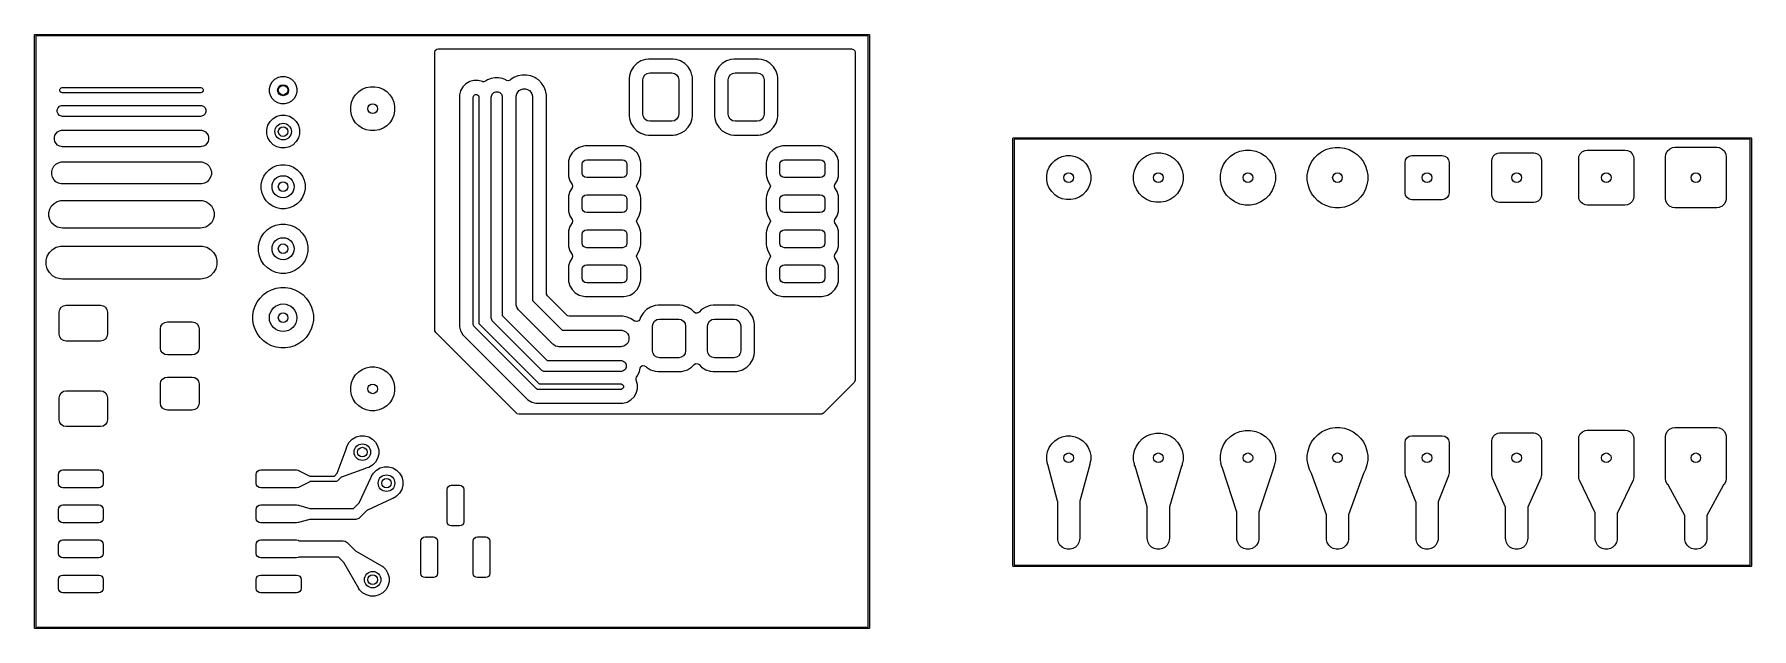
# Model space of a CAD drawing. Extents: x 126 to 188.3, y -91.5 to -70.
import ezdxf

# ---------------------------------------------------------------- set-up
doc = ezdxf.new("R2010")
doc.units = 0
doc.layers.add('BLACK', color=7, linetype='CONTINUOUS')

msp = doc.modelspace()

# ---------------------------------------------------------------- linework, layer by layer
at = {"layer": 'BLACK', "linetype": 'CONTINUOUS'}
for p, q in [((125.975, -70), (125.976903, -69.990433)), ((125.975, -91.5), (125.975, -70)), ((125.976903, -69.990433), (125.990433, -69.976903)), ((125.990433, -69.976903), (126, -69.975)), ((126, -69.975), (156.25, -69.975)), ((126.025, -70.025), (126.025, -91.475)), ((156.225, -70.025), (126.025, -70.025)), ((156.225, -91.475), (156.225, -70.025)), ((156.25, -69.975), (156.259567, -69.976903)), ((156.259567, -69.976903), (156.273097, -69.990433)), ((156.273097, -69.990433), (156.275, -70)), ((156.275, -70), (156.275, -91.5)), ((140.5, -70.6245), (140.519685, -70.557461)), ((140.5, -80.579054), (140.5, -70.6245)), ((140.519685, -70.557461), (140.572489, -70.511706)), ((140.572489, -70.511706), (140.624, -70.5005)), ((140.624, -70.5005), (155.6255, -70.5005)), ((147.980663, -70.940187), (147.831342, -71.032289)), ((147.980668, -70.940185), (147.980663, -70.940187)), ((148.1472, -70.885001), (147.980668, -70.940185)), ((148.147203, -70.885), (148.1472, -70.885001)), ((148.24998, -70.874501), (148.147203, -70.885)), ((148.249998, -70.8745), (148.24998, -70.874501)), ((149.15001, -70.8745), (148.249998, -70.8745)), ((149.252795, -70.885), (149.15001, -70.8745)), ((149.252797, -70.885001), (149.252795, -70.885)), ((149.419334, -70.940186), (149.252797, -70.885001)), ((149.568656, -71.032288), (149.419334, -70.940186)), ((151.080663, -70.940187), (150.931342, -71.032289)), ((151.080668, -70.940185), (151.080663, -70.940187)), ((151.2472, -70.885001), (151.080668, -70.940185)), ((151.247203, -70.885), (151.2472, -70.885001)), ((151.34998, -70.874501), (151.247203, -70.885)), ((151.349998, -70.8745), (151.34998, -70.874501)), ((152.25001, -70.8745), (151.349998, -70.8745)), ((152.352795, -70.885), (152.25001, -70.8745)), ((152.352797, -70.885001), (152.352795, -70.885)), ((152.519334, -70.940186), (152.352797, -70.885001)), ((152.668656, -71.032288), (152.519334, -70.940186)), ((155.6255, -70.5005), (155.692539, -70.520185)), ((155.692539, -70.520185), (155.738294, -70.572989)), ((155.738294, -70.572989), (155.7495, -70.6245)), ((155.7495, -70.6245), (155.7495, -82.511638)), ((134.603323, -71.695619), (134.695619, -71.603323)), ((134.695619, -71.603323), (134.808658, -71.53806)), ((134.808658, -71.53806), (134.934737, -71.504278)), ((134.934737, -71.504278), (135.065263, -71.504278)), ((135.065263, -71.504278), (135.191342, -71.53806)), ((135.191342, -71.53806), (135.304381, -71.603323)), ((135.304381, -71.603323), (135.396677, -71.695619)), ((142.418177, -71.629231), (142.345423, -71.677844)), ((142.418195, -71.629221), (142.418177, -71.629231)), ((142.545667, -71.576421), (142.418195, -71.629221)), ((142.545677, -71.576418), (142.545667, -71.576421)), ((142.681005, -71.5495), (142.545677, -71.576418)), ((142.681007, -71.5495), (142.681005, -71.5495)), ((142.818993, -71.5495), (142.681007, -71.5495)), ((142.818995, -71.5495), (142.818993, -71.5495)), ((142.954322, -71.576418), (142.818995, -71.5495)), ((142.954332, -71.576421), (142.954322, -71.576418)), ((143.081809, -71.629223), (142.954332, -71.576421)), ((143.091703, -71.635834), (143.081809, -71.629223)), ((143.106066, -71.644099), (143.091703, -71.635834)), ((143.174932, -71.655898), (143.106066, -71.644099)), ((143.234099, -71.630776), (143.174932, -71.655898)), ((143.234646, -71.631595), (143.234099, -71.630776)), ((143.238957, -71.628713), (143.234646, -71.631595)), ((143.239245, -71.628592), (143.238957, -71.628713)), ((143.239704, -71.628215), (143.239245, -71.628592)), ((143.370814, -71.540609), (143.239704, -71.628215)), ((143.370827, -71.540602), (143.370814, -71.540609)), ((143.516498, -71.480264), (143.370827, -71.540602)), ((143.51651, -71.480261), (143.516498, -71.480264)), ((143.671155, -71.4495), (143.51651, -71.480261)), ((143.671158, -71.4495), (143.671155, -71.4495)), ((143.828842, -71.4495), (143.671158, -71.4495)), ((143.828845, -71.4495), (143.828842, -71.4495)), ((143.983489, -71.480261), (143.828845, -71.4495)), ((143.983501, -71.480264), (143.983489, -71.480261)), ((144.129172, -71.540602), (143.983501, -71.480264)), ((144.129185, -71.540609), (144.129172, -71.540602)), ((144.180629, -71.574983), (144.129185, -71.540609)), ((144.260288, -71.62821), (144.180629, -71.574983)), ((144.260292, -71.628213), (144.260288, -71.62821)), ((144.371786, -71.739707), (144.260292, -71.628213)), ((147.56, -71.472204), (147.5495, -71.574983)), ((147.5495, -71.574983), (147.5495, -72.925001)), ((147.560001, -71.472204), (147.56, -71.472204)), ((147.615186, -71.305666), (147.560001, -71.472203)), ((147.560001, -71.472203), (147.560001, -71.472204)), ((147.615187, -71.305663), (147.615186, -71.305666)), ((147.707289, -71.156342), (147.615187, -71.305663)), ((147.831342, -71.032289), (147.707289, -71.156342)), ((148.05, -71.625), (148.06903, -71.529329)), ((148.05, -72.875), (148.05, -71.625)), ((148.06903, -71.529329), (148.123223, -71.448223)), ((148.123223, -71.448223), (148.204329, -71.39403)), ((148.204329, -71.39403), (148.3, -71.375)), ((148.3, -71.375), (149.1, -71.375)), ((149.1, -71.375), (149.195671, -71.39403)), ((149.195671, -71.39403), (149.276777, -71.448223)), ((149.276777, -71.448223), (149.33097, -71.529329)), ((149.33097, -71.529329), (149.35, -71.625)), ((149.35, -71.625), (149.35, -72.875)), ((149.692712, -71.156344), (149.568656, -71.032288)), ((149.784814, -71.305666), (149.692712, -71.156344)), ((149.832476, -71.4495), (149.784814, -71.305666)), ((149.839998, -71.4722), (149.832476, -71.4495)), ((149.839999, -71.472203), (149.839998, -71.4722)), ((149.846986, -71.540606), (149.839999, -71.472203)), ((149.850498, -71.574983), (149.846986, -71.540606)), ((149.850499, -71.574992), (149.850498, -71.574983)), ((149.8505, -72.925009), (149.850499, -71.574992)), ((150.66, -71.472204), (150.6495, -71.574983)), ((150.6495, -71.574983), (150.6495, -72.925001)), ((150.660001, -71.472204), (150.66, -71.472204)), ((150.715186, -71.305666), (150.660001, -71.472203)), ((150.660001, -71.472203), (150.660001, -71.472204)), ((150.715187, -71.305663), (150.715186, -71.305666)), ((150.807289, -71.156342), (150.715187, -71.305663)), ((150.931342, -71.032289), (150.807289, -71.156342)), ((151.15, -71.625), (151.16903, -71.529329)), ((151.15, -72.875), (151.15, -71.625)), ((151.16903, -71.529329), (151.223223, -71.448223)), ((151.223223, -71.448223), (151.304329, -71.39403)), ((151.304329, -71.39403), (151.4, -71.375)), ((151.4, -71.375), (152.2, -71.375)), ((152.2, -71.375), (152.295671, -71.39403)), ((152.295671, -71.39403), (152.376777, -71.448223)), ((152.376777, -71.448223), (152.43097, -71.529329)), ((152.43097, -71.529329), (152.45, -71.625)), ((152.45, -71.625), (152.45, -72.875)), ((152.792712, -71.156344), (152.668656, -71.032288)), ((152.884814, -71.305666), (152.792712, -71.156344)), ((152.932476, -71.4495), (152.884814, -71.305666)), ((152.939998, -71.4722), (152.932476, -71.4495)), ((152.939999, -71.472203), (152.939998, -71.4722)), ((152.946986, -71.540606), (152.939999, -71.472203)), ((152.950499, -71.574992), (152.946986, -71.540606)), ((152.9505, -72.925009), (152.950499, -71.574992)), ((126.901921, -71.980491), (126.916853, -71.944443)), ((126.901921, -72.019509), (126.901921, -71.980491)), ((126.916853, -72.055557), (126.901921, -72.019509)), ((126.916853, -71.944443), (126.944443, -71.916853)), ((126.944443, -72.083147), (126.916853, -72.055557)), ((126.944443, -71.916853), (126.980491, -71.901921)), ((126.980491, -72.098079), (126.944443, -72.083147)), ((126.980491, -71.901921), (127, -71.9)), ((127, -72.1), (126.980491, -72.098079)), ((127, -71.9), (132, -71.9)), ((132, -72.1), (127, -72.1)), ((132, -71.9), (132.019509, -71.901921)), ((132.019509, -72.098079), (132, -72.1)), ((132.019509, -71.901921), (132.055557, -71.916853)), ((132.055557, -72.083147), (132.019509, -72.098079)), ((132.055557, -71.916853), (132.083147, -71.944443)), ((132.083147, -72.055557), (132.055557, -72.083147)), ((132.083147, -71.944443), (132.098079, -71.980491)), ((132.098079, -72.019509), (132.083147, -72.055557)), ((132.098079, -71.980491), (132.098079, -72.019509)), ((134.504278, -71.934737), (134.53806, -71.808658)), ((134.504278, -72.065263), (134.504278, -71.934737)), ((134.53806, -72.191342), (134.504278, -72.065263)), ((134.53806, -71.808658), (134.603323, -71.695619)), ((134.603323, -72.304381), (134.53806, -72.191342)), ((135.396677, -71.695619), (135.46194, -71.808658)), ((135.46194, -72.191342), (135.396677, -72.304381)), ((135.46194, -71.808658), (135.495722, -71.934737)), ((135.495722, -72.065263), (135.46194, -72.191342)), ((135.495722, -71.934737), (135.495722, -72.065263)), ((137.544463, -72.292883), (137.631592, -72.162485)), ((137.631592, -72.162485), (137.742485, -72.051592)), ((137.742485, -72.051592), (137.872883, -71.964463)), ((137.872883, -71.964463), (138.017772, -71.904448)), ((138.017772, -71.904448), (138.171586, -71.873852)), ((138.171586, -71.873852), (138.328414, -71.873852)), ((138.328414, -71.873852), (138.482228, -71.904448)), ((138.482228, -71.904448), (138.627117, -71.964463)), ((138.627117, -71.964463), (138.757515, -72.051592)), ((138.757515, -72.051592), (138.868408, -72.162485)), ((138.868408, -72.162485), (138.955537, -72.292883)), ((141.440423, -72.018216), (141.3995, -72.170943)), ((141.3995, -72.170943), (141.3995, -80.41333)), ((141.440426, -72.018209), (141.440423, -72.018216)), ((141.519475, -71.88129), (141.440426, -72.018209)), ((141.519481, -71.881282), (141.519475, -71.88129)), ((141.631282, -71.769481), (141.519481, -71.881282)), ((141.63129, -71.769475), (141.631282, -71.769481)), ((141.768209, -71.690426), (141.63129, -71.769475)), ((141.768216, -71.690423), (141.768209, -71.690426)), ((141.920943, -71.6495), (141.768216, -71.690423)), ((141.9, -72.25), (141.901921, -72.230491)), ((141.9, -80.5), (141.9, -72.25)), ((141.901921, -72.230491), (141.916853, -72.194443)), ((141.916853, -72.194443), (141.944443, -72.166853)), ((142.079057, -71.6495), (141.920943, -71.6495)), ((141.944443, -72.166853), (141.980491, -72.151921)), ((141.980491, -72.151921), (142.019509, -72.151921)), ((142.019509, -72.151921), (142.055557, -72.166853)), ((142.055557, -72.166853), (142.083147, -72.194443)), ((142.231784, -71.690423), (142.079057, -71.6495)), ((142.083147, -72.194443), (142.098079, -72.230491)), ((142.098079, -72.230491), (142.1, -72.25)), ((142.1, -72.25), (142.1, -80.458578)), ((142.231785, -71.690423), (142.231784, -71.690423)), ((142.239635, -71.692527), (142.231785, -71.690423)), ((142.239946, -71.691365), (142.239635, -71.692527)), ((142.278746, -71.698722), (142.239946, -71.691365)), ((142.345423, -71.677844), (142.278746, -71.698722)), ((142.55, -72.25), (142.553843, -72.210982)), ((142.55, -80.25), (142.55, -72.25)), ((142.553843, -72.210982), (142.583706, -72.138886)), ((142.583706, -72.138886), (142.638886, -72.083706)), ((142.638886, -72.083706), (142.710982, -72.053843)), ((142.710982, -72.053843), (142.789018, -72.053843)), ((142.789018, -72.053843), (142.861114, -72.083706)), ((142.861114, -72.083706), (142.916294, -72.138886)), ((142.916294, -72.138886), (142.946157, -72.210982)), ((142.946157, -72.210982), (142.95, -72.25)), ((142.95, -72.25), (142.95, -80.167157)), ((143.45, -72.25), (143.452567, -72.210842)), ((143.45, -79.75), (143.45, -72.25)), ((143.452567, -72.210842), (143.472836, -72.135195)), ((143.472836, -72.135195), (143.511994, -72.067372)), ((143.511994, -72.067372), (143.567372, -72.011994)), ((143.567372, -72.011994), (143.635195, -71.972836)), ((143.635195, -71.972836), (143.710842, -71.952567)), ((143.710842, -71.952567), (143.789158, -71.952567)), ((143.789158, -71.952567), (143.864805, -71.972836)), ((143.864805, -71.972836), (143.932628, -72.011994)), ((143.932628, -72.011994), (143.988006, -72.067372)), ((143.988006, -72.067372), (144.027164, -72.135195)), ((144.027164, -72.135195), (144.047433, -72.210842)), ((144.047433, -72.210842), (144.05, -72.25)), ((144.05, -72.25), (144.05, -79.625736)), ((144.371789, -71.739711), (144.371786, -71.739707)), ((144.45939, -71.870814), (144.371789, -71.739711)), ((144.459397, -71.870827), (144.45939, -71.870814)), ((144.519735, -72.016498), (144.459397, -71.870827)), ((144.519737, -72.016503), (144.519735, -72.016498)), ((144.550457, -72.170943), (144.519737, -72.016503)), ((144.550499, -72.171153), (144.550457, -72.170943)), ((144.5505, -72.171155), (144.550499, -72.171153)), ((144.5505, -74.628911), (144.5505, -72.171155)), ((126.803843, -72.710982), (126.833706, -72.638886)), ((126.803843, -72.789018), (126.803843, -72.710982)), ((126.833706, -72.861114), (126.803843, -72.789018)), ((126.833706, -72.638886), (126.888886, -72.583706)), ((126.888886, -72.916294), (126.833706, -72.861114)), ((126.888886, -72.583706), (126.960982, -72.553843)), ((126.960982, -72.553843), (127, -72.55)), ((127, -72.55), (132, -72.55)), ((132, -72.55), (132.039018, -72.553843)), ((132.039018, -72.553843), (132.111114, -72.583706)), ((132.111114, -72.583706), (132.166294, -72.638886)), ((132.166294, -72.861114), (132.111114, -72.916294)), ((132.166294, -72.638886), (132.196157, -72.710982)), ((132.196157, -72.789018), (132.166294, -72.861114)), ((132.196157, -72.710982), (132.196157, -72.789018)), ((134.695619, -72.396677), (134.603323, -72.304381)), ((134.808658, -72.46194), (134.695619, -72.396677)), ((134.934737, -72.495722), (134.808658, -72.46194)), ((135.065263, -72.495722), (134.934737, -72.495722)), ((135.191342, -72.46194), (135.065263, -72.495722)), ((135.304381, -72.396677), (135.191342, -72.46194)), ((135.396677, -72.304381), (135.304381, -72.396677)), ((137.453852, -72.591586), (137.484448, -72.437772)), ((137.453852, -72.748414), (137.453852, -72.591586)), ((137.484448, -72.902228), (137.453852, -72.748414)), ((137.484448, -72.437772), (137.544463, -72.292883)), ((138.955537, -72.292883), (139.015552, -72.437772)), ((139.015552, -72.437772), (139.046148, -72.591586)), ((139.046148, -72.748414), (139.015552, -72.902228)), ((139.046148, -72.591586), (139.046148, -72.748414)), ((148.06903, -72.970671), (148.05, -72.875)), ((149.35, -72.875), (149.33097, -72.970671)), ((151.16903, -72.970671), (151.15, -72.875)), ((152.45, -72.875), (152.43097, -72.970671)), ((126.761994, -73.567372), (126.817372, -73.511994)), ((126.817372, -73.511994), (126.885195, -73.472836)), ((126.885195, -73.472836), (126.960842, -73.452567)), ((126.960982, -72.946157), (126.888886, -72.916294)), ((126.960842, -73.452567), (127, -73.45)), ((127, -72.95), (126.960982, -72.946157)), ((132, -72.95), (127, -72.95)), ((127, -73.45), (132, -73.45)), ((132.039018, -72.946157), (132, -72.95)), ((132, -73.45), (132.039158, -73.452567)), ((132.111114, -72.916294), (132.039018, -72.946157)), ((132.039158, -73.452567), (132.114805, -73.472836)), ((132.114805, -73.472836), (132.182628, -73.511994)), ((132.182628, -73.511994), (132.238006, -73.567372)), ((134.405133, -73.421684), (134.445672, -73.27039)), ((134.405133, -73.578316), (134.405133, -73.421684)), ((134.445672, -73.27039), (134.523988, -73.134743)), ((134.523988, -73.134743), (134.634743, -73.023988)), ((134.634743, -73.023988), (134.77039, -72.945672)), ((134.77039, -72.945672), (134.921684, -72.905133)), ((134.921684, -72.905133), (135.078316, -72.905133)), ((135.078316, -72.905133), (135.22961, -72.945672)), ((135.22961, -72.945672), (135.365257, -73.023988)), ((135.365257, -73.023988), (135.476012, -73.134743)), ((135.476012, -73.134743), (135.554328, -73.27039)), ((135.554328, -73.27039), (135.594867, -73.421684)), ((135.594867, -73.421684), (135.594867, -73.578316)), ((137.544463, -73.047117), (137.484448, -72.902228)), ((137.631592, -73.177515), (137.544463, -73.047117)), ((137.742485, -73.288408), (137.631592, -73.177515)), ((137.872883, -73.375537), (137.742485, -73.288408)), ((138.017772, -73.435552), (137.872883, -73.375537)), ((138.171586, -73.466148), (138.017772, -73.435552)), ((138.328414, -73.466148), (138.171586, -73.466148)), ((138.482228, -73.435552), (138.328414, -73.466148)), ((138.627117, -73.375537), (138.482228, -73.435552)), ((138.757515, -73.288408), (138.627117, -73.375537)), ((138.868408, -73.177515), (138.757515, -73.288408)), ((138.955537, -73.047117), (138.868408, -73.177515)), ((139.015552, -72.902228), (138.955537, -73.047117)), ((147.5495, -72.925001), (147.549501, -72.925018)), ((147.549501, -72.925018), (147.56, -73.027796)), ((147.56, -73.027796), (147.560001, -73.027799)), ((147.560001, -73.027799), (147.615185, -73.194331)), ((147.615185, -73.194331), (147.615186, -73.194334)), ((147.615186, -73.194334), (147.707288, -73.343656)), ((147.707288, -73.343656), (147.831344, -73.467712)), ((147.831344, -73.467712), (147.980666, -73.559814)), ((148.123223, -73.051777), (148.06903, -72.970671)), ((148.204329, -73.10597), (148.123223, -73.051777)), ((148.3, -73.125), (148.204329, -73.10597)), ((149.1, -73.125), (148.3, -73.125)), ((149.195671, -73.10597), (149.1, -73.125)), ((149.276777, -73.051777), (149.195671, -73.10597)), ((149.33097, -72.970671), (149.276777, -73.051777)), ((149.419334, -73.559814), (149.568656, -73.467712)), ((149.568656, -73.467712), (149.692712, -73.343656)), ((149.692712, -73.343656), (149.784814, -73.194334)), ((149.784814, -73.194334), (149.839999, -73.027797)), ((149.839999, -73.027797), (149.8505, -72.925009)), ((150.6495, -72.925001), (150.649501, -72.925018)), ((150.649501, -72.925018), (150.66, -73.027796)), ((150.66, -73.027796), (150.660001, -73.027799)), ((150.660001, -73.027799), (150.715185, -73.194331)), ((150.715185, -73.194331), (150.715186, -73.194334)), ((150.715186, -73.194334), (150.807288, -73.343656)), ((150.807288, -73.343656), (150.931344, -73.467712)), ((150.931344, -73.467712), (151.080666, -73.559814)), ((151.223223, -73.051777), (151.16903, -72.970671)), ((151.304329, -73.10597), (151.223223, -73.051777)), ((151.4, -73.125), (151.304329, -73.10597)), ((152.2, -73.125), (151.4, -73.125)), ((152.295671, -73.10597), (152.2, -73.125)), ((152.376777, -73.051777), (152.295671, -73.10597)), ((152.43097, -72.970671), (152.376777, -73.051777)), ((152.519334, -73.559814), (152.668656, -73.467712)), ((152.668656, -73.467712), (152.792712, -73.343656)), ((152.792712, -73.343656), (152.884814, -73.194334)), ((152.884814, -73.194334), (152.939999, -73.027797)), ((152.939999, -73.027797), (152.9505, -72.925009)), ((126.702567, -73.710842), (126.722836, -73.635195)), ((126.702567, -73.789158), (126.702567, -73.710842)), ((126.722836, -73.864805), (126.702567, -73.789158)), ((126.722836, -73.635195), (126.761994, -73.567372)), ((126.761994, -73.932628), (126.722836, -73.864805)), ((126.817372, -73.988006), (126.761994, -73.932628)), ((126.885195, -74.027164), (126.817372, -73.988006)), ((126.960842, -74.047433), (126.885195, -74.027164)), ((127, -74.05), (126.960842, -74.047433)), ((132, -74.05), (127, -74.05)), ((132.039158, -74.047433), (132, -74.05)), ((132.114805, -74.027164), (132.039158, -74.047433)), ((132.182628, -73.988006), (132.114805, -74.027164)), ((132.238006, -73.932628), (132.182628, -73.988006)), ((132.238006, -73.567372), (132.277164, -73.635195)), ((132.277164, -73.864805), (132.238006, -73.932628)), ((132.277164, -73.635195), (132.297433, -73.710842)), ((132.297433, -73.789158), (132.277164, -73.864805)), ((132.297433, -73.710842), (132.297433, -73.789158)), ((134.445672, -73.72961), (134.405133, -73.578316)), ((134.523988, -73.865257), (134.445672, -73.72961)), ((134.634743, -73.976012), (134.523988, -73.865257)), ((134.77039, -74.054328), (134.634743, -73.976012)), ((134.921684, -74.094867), (134.77039, -74.054328)), ((135.078316, -74.094867), (134.921684, -74.094867)), ((135.22961, -74.054328), (135.078316, -74.094867)), ((135.365257, -73.976012), (135.22961, -74.054328)), ((135.476012, -73.865257), (135.365257, -73.976012)), ((135.554328, -73.72961), (135.476012, -73.865257)), ((135.594867, -73.578316), (135.554328, -73.72961)), ((145.738401, -74.073467), (145.600608, -74.156766)), ((145.892106, -74.025571), (145.738401, -74.073467)), ((145.892117, -74.025568), (145.892106, -74.025571)), ((145.958901, -74.0195), (145.892117, -74.025568)), ((147.366088, -74.0195), (145.958901, -74.0195)), ((147.366091, -74.0195), (147.366088, -74.0195)), ((147.386117, -74.021319), (147.366091, -74.0195)), ((147.432883, -74.025569), (147.386117, -74.021319)), ((147.432885, -74.025569), (147.432883, -74.025569)), ((147.432887, -74.02557), (147.432885, -74.025569)), ((147.586596, -74.073467), (147.432887, -74.02557)), ((147.586602, -74.073469), (147.586596, -74.073467)), ((147.724391, -74.156766), (147.586602, -74.073469)), ((147.980666, -73.559814), (148.147203, -73.614999)), ((148.147203, -73.614999), (148.249991, -73.6255)), ((148.249991, -73.6255), (149.150008, -73.625499)), ((149.150008, -73.625499), (149.150016, -73.625498)), ((149.150016, -73.625498), (149.150019, -73.625498)), ((149.150019, -73.625498), (149.206302, -73.619748)), ((149.206302, -73.619748), (149.252797, -73.614999)), ((149.252797, -73.614999), (149.419334, -73.559814)), ((151.080666, -73.559814), (151.247203, -73.614999)), ((151.247203, -73.614999), (151.349991, -73.6255)), ((151.349991, -73.6255), (152.250008, -73.625499)), ((152.250008, -73.625499), (152.250016, -73.625498)), ((152.250016, -73.625498), (152.250019, -73.625498)), ((152.250019, -73.625498), (152.306302, -73.619748)), ((152.306302, -73.619748), (152.352797, -73.614999)), ((152.352797, -73.614999), (152.519334, -73.559814)), ((152.913401, -74.073467), (152.775608, -74.156766)), ((153.067106, -74.025571), (152.913401, -74.073467)), ((153.067117, -74.025568), (153.067106, -74.025571)), ((153.133901, -74.0195), (153.067117, -74.025568)), ((154.541088, -74.0195), (153.133901, -74.0195)), ((154.541091, -74.0195), (154.541088, -74.0195)), ((154.561117, -74.021319), (154.541091, -74.0195)), ((154.607883, -74.025569), (154.561117, -74.021319)), ((154.607885, -74.025569), (154.607883, -74.025569)), ((154.607887, -74.02557), (154.607885, -74.025569)), ((154.761596, -74.073467), (154.607887, -74.02557)), ((154.761602, -74.073469), (154.761596, -74.073467)), ((154.899391, -74.156766), (154.761602, -74.073469)), ((161.475, -73.75), (161.476903, -73.740433)), ((161.475, -89.25), (161.475, -73.75)), ((161.476903, -73.740433), (161.490433, -73.726903)), ((161.490433, -73.726903), (161.5, -73.725)), ((161.5, -73.725), (188.25, -73.725)), ((161.525, -73.775), (161.525, -89.225)), ((188.225, -73.775), (161.525, -73.775)), ((172.829048, -74.153733), (172.99321, -74.100393)), ((172.99321, -74.100393), (173.163695, -74.073391)), ((173.163695, -74.073391), (173.336305, -74.073391)), ((173.336305, -74.073391), (173.50679, -74.100393)), ((173.50679, -74.100393), (173.670952, -74.153733)), ((185.212166, -74.216583), (185.296583, -74.132166)), ((185.296583, -74.132166), (185.404781, -74.081713)), ((185.404781, -74.081713), (185.49375, -74.07)), ((185.49375, -74.07), (187.00625, -74.07)), ((187.00625, -74.07), (187.095219, -74.081713)), ((187.095219, -74.081713), (187.203417, -74.132166)), ((187.203417, -74.132166), (187.287834, -74.216583)), ((188.225, -89.225), (188.225, -73.775)), ((188.25, -73.725), (188.259567, -73.726903)), ((188.259567, -73.726903), (188.273097, -73.740433)), ((188.273097, -73.740433), (188.275, -73.75)), ((188.275, -73.75), (188.275, -89.25)), ((126.630448, -74.846927), (126.682659, -74.756495)), ((126.682659, -74.756495), (126.756495, -74.682659)), ((126.756495, -74.682659), (126.846927, -74.630448)), ((126.846927, -74.630448), (126.94779, -74.603422)), ((126.94779, -74.603422), (127, -74.6)), ((127, -74.6), (132, -74.6)), ((132, -74.6), (132.05221, -74.603422)), ((132.05221, -74.603422), (132.153073, -74.630448)), ((132.153073, -74.630448), (132.243505, -74.682659)), ((132.243505, -74.682659), (132.317341, -74.756495)), ((132.317341, -74.756495), (132.369552, -74.846927)), ((134.622883, -74.794463), (134.767772, -74.734448)), ((134.767772, -74.734448), (134.921586, -74.703852)), ((134.921586, -74.703852), (135.078414, -74.703852)), ((135.078414, -74.703852), (135.232228, -74.734448)), ((135.232228, -74.734448), (135.377117, -74.794463)), ((144.5505, -79.36706), (144.5505, -74.628911)), ((145.355569, -74.562116), (145.3495, -74.628911)), ((145.3495, -74.628911), (145.3495, -75.061098)), ((145.403469, -74.408397), (145.355569, -74.562116)), ((145.486766, -74.270608), (145.403469, -74.408397)), ((145.600608, -74.156766), (145.486766, -74.270608)), ((145.85, -74.6825), (145.86237, -74.620314)), ((145.85, -75.0075), (145.85, -74.6825)), ((145.86237, -74.620314), (145.897595, -74.567595)), ((145.897595, -74.567595), (145.950314, -74.53237)), ((145.950314, -74.53237), (146.0125, -74.52)), ((146.0125, -74.52), (147.3125, -74.52)), ((147.3125, -74.52), (147.374686, -74.53237)), ((147.374686, -74.53237), (147.427405, -74.567595)), ((147.427405, -74.567595), (147.46263, -74.620314)), ((147.46263, -74.620314), (147.475, -74.6825)), ((147.475, -74.6825), (147.475, -75.0075)), ((147.838233, -74.270608), (147.724391, -74.156766)), ((147.838234, -74.27061), (147.838233, -74.270608)), ((147.838236, -74.270612), (147.838234, -74.27061)), ((147.921531, -74.408398), (147.838236, -74.270612)), ((147.921531, -74.4084), (147.921531, -74.408398)), ((147.921532, -74.408401), (147.921531, -74.4084)), ((147.969428, -74.562106), (147.921532, -74.408401)), ((147.969431, -74.562117), (147.969428, -74.562106)), ((147.975499, -74.628901), (147.969431, -74.562117)), ((147.975499, -74.628909), (147.975499, -74.628901)), ((147.975499, -74.62891), (147.975499, -74.628909)), ((147.975499, -74.628911), (147.975499, -74.62891)), ((147.9755, -75.061091), (147.975499, -74.628911)), ((152.530569, -74.562116), (152.5245, -74.628911)), ((152.5245, -74.628911), (152.5245, -75.061098)), ((152.578469, -74.408397), (152.530569, -74.562116)), ((152.661766, -74.270608), (152.578469, -74.408397)), ((152.775608, -74.156766), (152.661766, -74.270608)), ((153.025, -74.6825), (153.03737, -74.620314)), ((153.025, -75.0075), (153.025, -74.6825)), ((153.03737, -74.620314), (153.072595, -74.567595)), ((153.072595, -74.567595), (153.125314, -74.53237)), ((153.125314, -74.53237), (153.1875, -74.52)), ((153.1875, -74.52), (154.4875, -74.52)), ((154.4875, -74.52), (154.549686, -74.53237)), ((154.549686, -74.53237), (154.602405, -74.567595)), ((154.602405, -74.567595), (154.63763, -74.620314)), ((154.63763, -74.620314), (154.65, -74.6825)), ((154.65, -74.6825), (154.65, -75.0075)), ((155.013233, -74.270608), (154.899391, -74.156766)), ((155.013234, -74.27061), (155.013233, -74.270608)), ((155.013236, -74.270612), (155.013234, -74.27061)), ((155.096531, -74.408398), (155.013236, -74.270612)), ((155.096531, -74.4084), (155.096531, -74.408398)), ((155.096532, -74.408401), (155.096531, -74.4084)), ((155.144428, -74.562106), (155.096532, -74.408401)), ((155.144431, -74.562117), (155.144428, -74.562106)), ((155.150499, -74.628901), (155.144431, -74.562117)), ((155.150499, -74.628909), (155.150499, -74.628901)), ((155.150499, -74.62891), (155.150499, -74.628909)), ((155.1505, -75.061091), (155.150499, -74.62891)), ((162.794463, -74.792883), (162.881592, -74.662485)), ((162.881592, -74.662485), (162.992485, -74.551592)), ((162.992485, -74.551592), (163.122883, -74.464463)), ((163.122883, -74.464463), (163.267772, -74.404448)), ((163.267772, -74.404448), (163.421586, -74.373852)), ((163.421586, -74.373852), (163.578414, -74.373852)), ((163.578414, -74.373852), (163.732228, -74.404448)), ((163.732228, -74.404448), (163.877117, -74.464463)), ((163.877117, -74.464463), (164.007515, -74.551592)), ((164.007515, -74.551592), (164.118408, -74.662485)), ((164.118408, -74.662485), (164.205537, -74.792883)), ((165.888754, -74.908744), (165.956271, -74.745743)), ((165.956271, -74.745743), (166.054291, -74.599046)), ((166.054291, -74.599046), (166.179046, -74.474291)), ((166.179046, -74.474291), (166.325743, -74.376271)), ((166.325743, -74.376271), (166.488744, -74.308754)), ((166.488744, -74.308754), (166.661785, -74.274334)), ((166.661785, -74.274334), (166.838215, -74.274334)), ((166.838215, -74.274334), (167.011256, -74.308754)), ((167.011256, -74.308754), (167.174257, -74.376271)), ((167.174257, -74.376271), (167.320954, -74.474291)), ((167.320954, -74.474291), (167.445709, -74.599046)), ((167.445709, -74.599046), (167.543729, -74.745743)), ((167.543729, -74.745743), (167.611246, -74.908744)), ((169.04306, -74.879715), (169.118079, -74.698603)), ((169.118079, -74.698603), (169.22699, -74.535607)), ((169.22699, -74.535607), (169.365607, -74.39699)), ((169.365607, -74.39699), (169.528603, -74.288079)), ((169.528603, -74.288079), (169.709715, -74.21306)), ((169.709715, -74.21306), (169.901983, -74.174815)), ((169.901983, -74.174815), (170.098017, -74.174815)), ((170.098017, -74.174815), (170.290285, -74.21306)), ((170.290285, -74.21306), (170.471397, -74.288079)), ((170.471397, -74.288079), (170.634393, -74.39699)), ((170.634393, -74.39699), (170.77301, -74.535607)), ((170.77301, -74.535607), (170.881921, -74.698603)), ((170.881921, -74.698603), (170.95694, -74.879715)), ((172.180393, -74.91321), (172.233733, -74.749048)), ((172.233733, -74.749048), (172.312096, -74.595252)), ((172.312096, -74.595252), (172.413553, -74.455607)), ((172.413553, -74.455607), (172.535607, -74.333553)), ((172.535607, -74.333553), (172.675252, -74.232096)), ((172.675252, -74.232096), (172.829048, -74.153733)), ((173.670952, -74.153733), (173.824748, -74.232096)), ((173.824748, -74.232096), (173.964393, -74.333553)), ((173.964393, -74.333553), (174.086447, -74.455607)), ((174.086447, -74.455607), (174.187904, -74.595252)), ((174.187904, -74.595252), (174.266267, -74.749048)), ((174.266267, -74.749048), (174.319607, -74.91321)), ((175.7, -74.62), (175.71903, -74.524329)), ((175.7, -75.72), (175.7, -74.62)), ((175.71903, -74.524329), (175.773223, -74.443223)), ((175.773223, -74.443223), (175.854329, -74.38903)), ((175.854329, -74.38903), (175.95, -74.37)), ((175.95, -74.37), (177.05, -74.37)), ((177.05, -74.37), (177.145671, -74.38903)), ((177.145671, -74.38903), (177.226777, -74.443223)), ((177.226777, -74.443223), (177.28097, -74.524329)), ((177.28097, -74.524329), (177.3, -74.62)), ((177.3, -74.62), (177.3, -75.72)), ((178.85, -74.55125), (178.857471, -74.486858)), ((178.85, -75.78875), (178.85, -74.55125)), ((178.857471, -74.486858), (178.899219, -74.392305)), ((178.899219, -74.392305), (178.972305, -74.319219)), ((178.972305, -74.319219), (179.066858, -74.277471)), ((179.066858, -74.277471), (179.13125, -74.27)), ((179.13125, -74.27), (180.36875, -74.27)), ((180.36875, -74.27), (180.433142, -74.277471)), ((180.433142, -74.277471), (180.527695, -74.319219)), ((180.527695, -74.319219), (180.600781, -74.392305)), ((180.600781, -74.392305), (180.642529, -74.486858)), ((180.642529, -74.486858), (180.65, -74.55125)), ((180.65, -74.55125), (180.65, -75.78875)), ((182, -74.4825), (182.010648, -74.401619)), ((182, -75.8575), (182, -74.4825)), ((182.010648, -74.401619), (182.056515, -74.303257)), ((182.056515, -74.303257), (182.133257, -74.226515)), ((182.133257, -74.226515), (182.231619, -74.180648)), ((182.231619, -74.180648), (182.3125, -74.17)), ((182.3125, -74.17), (183.6875, -74.17)), ((183.6875, -74.17), (183.768381, -74.180648)), ((183.768381, -74.180648), (183.866743, -74.226515)), ((183.866743, -74.226515), (183.943485, -74.303257)), ((183.943485, -74.303257), (183.989352, -74.401619)), ((183.989352, -74.401619), (184, -74.4825)), ((184, -74.4825), (184, -75.8575)), ((185.15, -74.41375), (185.161713, -74.324781)), ((185.15, -75.92625), (185.15, -74.41375)), ((185.161713, -74.324781), (185.212166, -74.216583)), ((187.287834, -74.216583), (187.338287, -74.324781)), ((187.338287, -74.324781), (187.35, -74.41375)), ((187.35, -74.41375), (187.35, -75.92625)), ((126.603422, -74.94779), (126.630448, -74.846927)), ((126.603422, -75.05221), (126.603422, -74.94779)), ((126.630448, -75.153073), (126.603422, -75.05221)), ((126.682659, -75.243505), (126.630448, -75.153073)), ((126.756495, -75.317341), (126.682659, -75.243505)), ((126.846927, -75.369552), (126.756495, -75.317341)), ((126.94779, -75.396578), (126.846927, -75.369552)), ((132.153073, -75.369552), (132.05221, -75.396578)), ((132.243505, -75.317341), (132.153073, -75.369552)), ((132.317341, -75.243505), (132.243505, -75.317341)), ((132.369552, -75.153073), (132.317341, -75.243505)), ((132.369552, -74.846927), (132.396578, -74.94779)), ((132.396578, -75.05221), (132.369552, -75.153073)), ((132.396578, -74.94779), (132.396578, -75.05221)), ((134.203852, -75.421586), (134.234448, -75.267772)), ((134.234448, -75.267772), (134.294463, -75.122883)), ((134.294463, -75.122883), (134.381592, -74.992485)), ((134.381592, -74.992485), (134.492485, -74.881592)), ((134.492485, -74.881592), (134.622883, -74.794463)), ((135.377117, -74.794463), (135.507515, -74.881592)), ((135.507515, -74.881592), (135.618408, -74.992485)), ((135.618408, -74.992485), (135.705537, -75.122883)), ((135.705537, -75.122883), (135.765552, -75.267772)), ((135.765552, -75.267772), (135.796148, -75.421586)), ((145.3495, -75.061098), (145.355568, -75.127882)), ((145.355568, -75.127882), (145.355571, -75.127893)), ((145.355571, -75.127893), (145.403467, -75.281599)), ((145.403467, -75.281599), (145.484625, -75.41585)), ((145.86237, -75.069686), (145.85, -75.0075)), ((145.897595, -75.122405), (145.86237, -75.069686)), ((145.950314, -75.15763), (145.897595, -75.122405)), ((146.0125, -75.17), (145.950314, -75.15763)), ((147.3125, -75.17), (146.0125, -75.17)), ((147.374686, -75.15763), (147.3125, -75.17)), ((147.427405, -75.122405), (147.374686, -75.15763)), ((147.46263, -75.069686), (147.427405, -75.122405)), ((147.475, -75.0075), (147.46263, -75.069686)), ((147.840373, -75.415852), (147.921531, -75.281602)), ((147.921531, -75.281602), (147.96943, -75.127887)), ((147.96943, -75.127887), (147.9755, -75.061091)), ((152.5245, -75.061098), (152.530568, -75.127882)), ((152.530568, -75.127882), (152.530571, -75.127893)), ((152.530571, -75.127893), (152.578467, -75.281599)), ((152.578467, -75.281599), (152.659625, -75.41585)), ((153.03737, -75.069686), (153.025, -75.0075)), ((153.072595, -75.122405), (153.03737, -75.069686)), ((153.125314, -75.15763), (153.072595, -75.122405)), ((153.1875, -75.17), (153.125314, -75.15763)), ((154.4875, -75.17), (153.1875, -75.17)), ((154.549686, -75.15763), (154.4875, -75.17)), ((154.602405, -75.122405), (154.549686, -75.15763)), ((154.63763, -75.069686), (154.602405, -75.122405)), ((154.65, -75.0075), (154.63763, -75.069686)), ((155.015373, -75.415852), (155.096531, -75.281602)), ((155.096531, -75.281602), (155.14443, -75.127887)), ((155.14443, -75.127887), (155.1505, -75.061091)), ((162.703852, -75.091586), (162.734448, -74.937772)), ((162.703852, -75.248414), (162.703852, -75.091586)), ((162.734448, -75.402228), (162.703852, -75.248414)), ((162.734448, -74.937772), (162.794463, -74.792883)), ((164.205537, -74.792883), (164.265552, -74.937772)), ((164.265552, -74.937772), (164.296148, -75.091586)), ((164.296148, -75.248414), (164.265552, -75.402228)), ((164.296148, -75.091586), (164.296148, -75.248414)), ((165.854334, -75.081785), (165.888754, -74.908744)), ((165.854334, -75.258215), (165.854334, -75.081785)), ((165.888754, -75.431256), (165.854334, -75.258215)), ((167.611246, -74.908744), (167.645666, -75.081785)), ((167.645666, -75.258215), (167.611246, -75.431256)), ((167.645666, -75.081785), (167.645666, -75.258215)), ((169.004815, -75.071983), (169.04306, -74.879715)), ((169.004815, -75.268017), (169.004815, -75.071983)), ((169.04306, -75.460285), (169.004815, -75.268017)), ((170.95694, -74.879715), (170.995185, -75.071983)), ((170.995185, -75.268017), (170.95694, -75.460285)), ((170.995185, -75.071983), (170.995185, -75.268017)), ((172.153391, -75.083695), (172.180393, -74.91321)), ((172.153391, -75.256305), (172.153391, -75.083695)), ((172.180393, -75.42679), (172.153391, -75.256305)), ((174.319607, -74.91321), (174.346609, -75.083695)), ((174.346609, -75.256305), (174.319607, -75.42679)), ((174.346609, -75.083695), (174.346609, -75.256305)), ((126.808658, -76.03806), (126.934737, -76.004278)), ((126.934737, -76.004278), (127, -76)), ((127, -75.4), (126.94779, -75.396578)), ((132, -75.4), (127, -75.4)), ((127, -76), (132, -76)), ((132.05221, -75.396578), (132, -75.4)), ((132, -76), (132.065263, -76.004278)), ((132.065263, -76.004278), (132.191342, -76.03806)), ((134.203852, -75.578414), (134.203852, -75.421586)), ((134.234448, -75.732228), (134.203852, -75.578414)), ((134.294463, -75.877117), (134.234448, -75.732228)), ((134.381592, -76.007515), (134.294463, -75.877117)), ((135.705537, -75.877117), (135.618408, -76.007515)), ((135.765552, -75.732228), (135.705537, -75.877117)), ((135.796148, -75.578414), (135.765552, -75.732228)), ((135.796148, -75.421586), (135.796148, -75.578414)), ((145.355569, -75.832116), (145.3495, -75.898911)), ((145.3495, -75.898911), (145.3495, -76.331098)), ((145.403469, -75.678397), (145.355569, -75.832116)), ((145.484625, -75.54415), (145.403469, -75.678397)), ((145.484625, -75.41585), (145.502461, -75.483405)), ((145.502461, -75.483405), (145.484625, -75.54415)), ((145.85, -75.9525), (145.86237, -75.890314)), ((145.85, -76.2775), (145.85, -75.9525)), ((145.86237, -75.890314), (145.897595, -75.837595)), ((145.897595, -75.837595), (145.950314, -75.80237)), ((145.950314, -75.80237), (146.0125, -75.79)), ((146.0125, -75.79), (147.3125, -75.79)), ((147.3125, -75.79), (147.374686, -75.80237)), ((147.374686, -75.80237), (147.427405, -75.837595)), ((147.427405, -75.837595), (147.46263, -75.890314)), ((147.46263, -75.890314), (147.475, -75.9525)), ((147.475, -75.9525), (147.475, -76.2775)), ((147.822538, -75.476596), (147.840373, -75.415852)), ((147.840373, -75.544147), (147.822538, -75.476596)), ((147.921531, -75.678398), (147.840373, -75.544147)), ((147.921531, -75.6784), (147.921531, -75.678398)), ((147.921532, -75.678401), (147.921531, -75.6784)), ((147.969428, -75.832106), (147.921532, -75.678401)), ((147.969431, -75.832117), (147.969428, -75.832106)), ((147.975499, -75.898901), (147.969431, -75.832117)), ((147.975499, -75.898909), (147.975499, -75.898901)), ((147.975499, -75.89891), (147.975499, -75.898909)), ((147.9755, -76.331091), (147.975499, -75.89891)), ((152.530569, -75.832116), (152.5245, -75.898911)), ((152.5245, -75.898911), (152.5245, -76.331098)), ((152.578469, -75.678397), (152.530569, -75.832116)), ((152.659625, -75.54415), (152.578469, -75.678397)), ((152.659625, -75.41585), (152.677461, -75.483405)), ((152.677461, -75.483405), (152.659625, -75.54415)), ((153.025, -75.9525), (153.03737, -75.890314)), ((153.025, -76.2775), (153.025, -75.9525)), ((153.03737, -75.890314), (153.072595, -75.837595)), ((153.072595, -75.837595), (153.125314, -75.80237)), ((153.125314, -75.80237), (153.1875, -75.79)), ((153.1875, -75.79), (154.4875, -75.79)), ((154.4875, -75.79), (154.549686, -75.80237)), ((154.549686, -75.80237), (154.602405, -75.837595)), ((154.602405, -75.837595), (154.63763, -75.890314)), ((154.63763, -75.890314), (154.65, -75.9525)), ((154.65, -75.9525), (154.65, -76.2775)), ((154.997538, -75.476596), (155.015373, -75.415852)), ((155.015373, -75.544147), (154.997538, -75.476596)), ((155.096531, -75.678398), (155.015373, -75.544147)), ((155.096531, -75.6784), (155.096531, -75.678398)), ((155.096532, -75.678401), (155.096531, -75.6784)), ((155.144428, -75.832106), (155.096532, -75.678401)), ((155.144431, -75.832117), (155.144428, -75.832106)), ((155.150499, -75.898901), (155.144431, -75.832117)), ((155.150499, -75.898909), (155.150499, -75.898901)), ((155.150499, -75.89891), (155.150499, -75.898909)), ((155.1505, -76.331091), (155.150499, -75.89891)), ((162.794463, -75.547117), (162.734448, -75.402228)), ((162.881592, -75.677515), (162.794463, -75.547117)), ((162.992485, -75.788408), (162.881592, -75.677515)), ((163.122883, -75.875537), (162.992485, -75.788408)), ((163.267772, -75.935552), (163.122883, -75.875537)), ((163.421586, -75.966148), (163.267772, -75.935552)), ((163.578414, -75.966148), (163.421586, -75.966148)), ((163.732228, -75.935552), (163.578414, -75.966148)), ((163.877117, -75.875537), (163.732228, -75.935552)), ((164.007515, -75.788408), (163.877117, -75.875537)), ((164.118408, -75.677515), (164.007515, -75.788408)), ((164.205537, -75.547117), (164.118408, -75.677515)), ((164.265552, -75.402228), (164.205537, -75.547117)), ((165.956271, -75.594257), (165.888754, -75.431256)), ((166.054291, -75.740954), (165.956271, -75.594257)), ((166.179046, -75.865709), (166.054291, -75.740954)), ((166.325743, -75.963729), (166.179046, -75.865709)), ((166.488744, -76.031246), (166.325743, -75.963729)), ((167.174257, -75.963729), (167.011256, -76.031246)), ((167.320954, -75.865709), (167.174257, -75.963729)), ((167.445709, -75.740954), (167.320954, -75.865709)), ((167.543729, -75.594257), (167.445709, -75.740954)), ((167.611246, -75.431256), (167.543729, -75.594257)), ((169.118079, -75.641397), (169.04306, -75.460285)), ((169.22699, -75.804393), (169.118079, -75.641397)), ((169.365607, -75.94301), (169.22699, -75.804393)), ((169.528603, -76.051921), (169.365607, -75.94301)), ((170.634393, -75.94301), (170.471397, -76.051921)), ((170.77301, -75.804393), (170.634393, -75.94301)), ((170.881921, -75.641397), (170.77301, -75.804393)), ((170.95694, -75.460285), (170.881921, -75.641397)), ((172.233733, -75.590952), (172.180393, -75.42679)), ((172.312096, -75.744748), (172.233733, -75.590952)), ((172.413553, -75.884393), (172.312096, -75.744748)), ((172.535607, -76.006447), (172.413553, -75.884393)), ((174.086447, -75.884393), (173.964393, -76.006447)), ((174.187904, -75.744748), (174.086447, -75.884393)), ((174.266267, -75.590952), (174.187904, -75.744748)), ((174.319607, -75.42679), (174.266267, -75.590952)), ((175.71903, -75.815671), (175.7, -75.72)), ((175.773223, -75.896777), (175.71903, -75.815671)), ((175.854329, -75.95097), (175.773223, -75.896777)), ((175.95, -75.97), (175.854329, -75.95097)), ((177.05, -75.97), (175.95, -75.97)), ((177.145671, -75.95097), (177.05, -75.97)), ((177.226777, -75.896777), (177.145671, -75.95097)), ((177.28097, -75.815671), (177.226777, -75.896777)), ((177.3, -75.72), (177.28097, -75.815671)), ((178.857471, -75.853142), (178.85, -75.78875)), ((178.899219, -75.947695), (178.857471, -75.853142)), ((178.972305, -76.020781), (178.899219, -75.947695)), ((180.600781, -75.947695), (180.527695, -76.020781)), ((180.642529, -75.853142), (180.600781, -75.947695)), ((180.65, -75.78875), (180.642529, -75.853142)), ((182.010648, -75.938381), (182, -75.8575)), ((182.056515, -76.036743), (182.010648, -75.938381)), ((183.989352, -75.938381), (183.943485, -76.036743)), ((184, -75.8575), (183.989352, -75.938381)), ((185.161713, -76.015219), (185.15, -75.92625)), ((187.35, -75.92625), (187.338287, -76.015219)), ((126.504278, -76.434737), (126.53806, -76.308658)), ((126.504278, -76.565263), (126.504278, -76.434737)), ((126.53806, -76.691342), (126.504278, -76.565263)), ((126.53806, -76.308658), (126.603323, -76.195619)), ((126.603323, -76.195619), (126.695619, -76.103323)), ((126.695619, -76.103323), (126.808658, -76.03806)), ((132.191342, -76.03806), (132.304381, -76.103323)), ((132.304381, -76.103323), (132.396677, -76.195619)), ((132.396677, -76.195619), (132.46194, -76.308658)), ((132.46194, -76.308658), (132.495722, -76.434737)), ((132.495722, -76.565263), (132.46194, -76.691342)), ((132.495722, -76.434737), (132.495722, -76.565263)), ((134.492485, -76.118408), (134.381592, -76.007515)), ((134.622883, -76.205537), (134.492485, -76.118408)), ((134.767772, -76.265552), (134.622883, -76.205537)), ((134.921586, -76.296148), (134.767772, -76.265552)), ((135.078414, -76.296148), (134.921586, -76.296148)), ((135.232228, -76.265552), (135.078414, -76.296148)), ((135.377117, -76.205537), (135.232228, -76.265552)), ((135.507515, -76.118408), (135.377117, -76.205537)), ((135.618408, -76.007515), (135.507515, -76.118408)), ((145.3495, -76.331098), (145.355568, -76.397882)), ((145.355568, -76.397882), (145.355571, -76.397893)), ((145.355571, -76.397893), (145.403467, -76.551599)), ((145.403467, -76.551599), (145.484625, -76.68585)), ((145.86237, -76.339686), (145.85, -76.2775)), ((145.897595, -76.392405), (145.86237, -76.339686)), ((145.950314, -76.42763), (145.897595, -76.392405)), ((146.0125, -76.44), (145.950314, -76.42763)), ((147.3125, -76.44), (146.0125, -76.44)), ((147.374686, -76.42763), (147.3125, -76.44)), ((147.427405, -76.392405), (147.374686, -76.42763)), ((147.46263, -76.339686), (147.427405, -76.392405)), ((147.475, -76.2775), (147.46263, -76.339686)), ((147.840373, -76.685852), (147.921531, -76.551602)), ((147.921531, -76.551602), (147.96943, -76.397887)), ((147.96943, -76.397887), (147.9755, -76.331091)), ((152.5245, -76.331098), (152.530568, -76.397882)), ((152.530568, -76.397882), (152.530571, -76.397893)), ((152.530571, -76.397893), (152.578467, -76.551599)), ((152.578467, -76.551599), (152.659625, -76.68585)), ((153.03737, -76.339686), (153.025, -76.2775)), ((153.072595, -76.392405), (153.03737, -76.339686)), ((153.125314, -76.42763), (153.072595, -76.392405)), ((153.1875, -76.44), (153.125314, -76.42763)), ((154.4875, -76.44), (153.1875, -76.44)), ((154.549686, -76.42763), (154.4875, -76.44)), ((154.602405, -76.392405), (154.549686, -76.42763)), ((154.63763, -76.339686), (154.602405, -76.392405)), ((154.65, -76.2775), (154.63763, -76.339686)), ((155.015373, -76.685852), (155.096531, -76.551602)), ((155.096531, -76.551602), (155.14443, -76.397887)), ((155.14443, -76.397887), (155.1505, -76.331091)), ((166.661785, -76.065666), (166.488744, -76.031246)), ((166.838215, -76.065666), (166.661785, -76.065666)), ((167.011256, -76.031246), (166.838215, -76.065666)), ((169.709715, -76.12694), (169.528603, -76.051921)), ((169.901983, -76.165185), (169.709715, -76.12694)), ((170.098017, -76.165185), (169.901983, -76.165185)), ((170.290285, -76.12694), (170.098017, -76.165185)), ((170.471397, -76.051921), (170.290285, -76.12694)), ((172.675252, -76.107904), (172.535607, -76.006447)), ((172.829048, -76.186267), (172.675252, -76.107904)), ((172.99321, -76.239607), (172.829048, -76.186267)), ((173.163695, -76.266609), (172.99321, -76.239607)), ((173.336305, -76.266609), (173.163695, -76.266609)), ((173.50679, -76.239607), (173.336305, -76.266609)), ((173.670952, -76.186267), (173.50679, -76.239607)), ((173.824748, -76.107904), (173.670952, -76.186267)), ((173.964393, -76.006447), (173.824748, -76.107904)), ((179.066858, -76.062529), (178.972305, -76.020781)), ((179.13125, -76.07), (179.066858, -76.062529)), ((180.36875, -76.07), (179.13125, -76.07)), ((180.433142, -76.062529), (180.36875, -76.07)), ((180.527695, -76.020781), (180.433142, -76.062529)), ((182.133257, -76.113485), (182.056515, -76.036743)), ((182.231619, -76.159352), (182.133257, -76.113485)), ((182.3125, -76.17), (182.231619, -76.159352)), ((183.6875, -76.17), (182.3125, -76.17)), ((183.768381, -76.159352), (183.6875, -76.17)), ((183.866743, -76.113485), (183.768381, -76.159352)), ((183.943485, -76.036743), (183.866743, -76.113485)), ((185.212166, -76.123417), (185.161713, -76.015219)), ((185.296583, -76.207834), (185.212166, -76.123417)), ((185.404781, -76.258287), (185.296583, -76.207834)), ((185.49375, -76.27), (185.404781, -76.258287)), ((187.00625, -76.27), (185.49375, -76.27)), ((187.095219, -76.258287), (187.00625, -76.27)), ((187.203417, -76.207834), (187.095219, -76.258287)), ((187.287834, -76.123417), (187.203417, -76.207834)), ((187.338287, -76.015219), (187.287834, -76.123417)), ((126.603323, -76.804381), (126.53806, -76.691342)), ((126.695619, -76.896677), (126.603323, -76.804381)), ((126.808658, -76.96194), (126.695619, -76.896677)), ((126.934737, -76.995722), (126.808658, -76.96194)), ((127, -77), (126.934737, -76.995722)), ((132, -77), (127, -77)), ((132.065263, -76.995722), (132, -77)), ((132.191342, -76.96194), (132.065263, -76.995722)), ((132.304381, -76.896677), (132.191342, -76.96194)), ((132.396677, -76.804381), (132.304381, -76.896677)), ((132.46194, -76.691342), (132.396677, -76.804381)), ((134.206271, -77.325743), (134.304291, -77.179046)), ((134.304291, -77.179046), (134.429046, -77.054291)), ((134.429046, -77.054291), (134.575743, -76.956271)), ((134.575743, -76.956271), (134.738744, -76.888754)), ((134.738744, -76.888754), (134.911785, -76.854334)), ((134.911785, -76.854334), (135.088215, -76.854334)), ((135.088215, -76.854334), (135.261256, -76.888754)), ((135.261256, -76.888754), (135.424257, -76.956271)), ((135.424257, -76.956271), (135.570954, -77.054291)), ((135.570954, -77.054291), (135.695709, -77.179046)), ((135.695709, -77.179046), (135.793729, -77.325743)), ((145.355569, -77.102116), (145.3495, -77.168911)), ((145.3495, -77.168911), (145.3495, -77.601098)), ((145.403469, -76.948397), (145.355569, -77.102116)), ((145.484625, -76.81415), (145.403469, -76.948397)), ((145.484625, -76.68585), (145.502461, -76.753405)), ((145.502461, -76.753405), (145.484625, -76.81415)), ((145.85, -77.2225), (145.86237, -77.160314)), ((145.85, -77.5475), (145.85, -77.2225)), ((145.86237, -77.160314), (145.897595, -77.107595)), ((145.897595, -77.107595), (145.950314, -77.07237)), ((145.950314, -77.07237), (146.0125, -77.06)), ((146.0125, -77.06), (147.3125, -77.06)), ((147.3125, -77.06), (147.374686, -77.07237)), ((147.374686, -77.07237), (147.427405, -77.107595)), ((147.427405, -77.107595), (147.46263, -77.160314)), ((147.46263, -77.160314), (147.475, -77.2225)), ((147.475, -77.2225), (147.475, -77.5475)), ((147.822538, -76.746596), (147.840373, -76.685852)), ((147.840373, -76.814147), (147.822538, -76.746596)), ((147.921531, -76.948398), (147.840373, -76.814147)), ((147.921531, -76.9484), (147.921531, -76.948398)), ((147.921532, -76.948401), (147.921531, -76.9484)), ((147.969428, -77.102106), (147.921532, -76.948401)), ((147.969431, -77.102117), (147.969428, -77.102106)), ((147.975499, -77.168901), (147.969431, -77.102117)), ((147.975499, -77.168909), (147.975499, -77.168901)), ((147.975499, -77.16891), (147.975499, -77.168909)), ((147.9755, -77.601091), (147.975499, -77.16891)), ((152.530569, -77.102116), (152.5245, -77.168911)), ((152.5245, -77.168911), (152.5245, -77.601098)), ((152.578469, -76.948397), (152.530569, -77.102116)), ((152.659625, -76.81415), (152.578469, -76.948397)), ((152.659625, -76.68585), (152.677461, -76.753405)), ((152.677461, -76.753405), (152.659625, -76.81415)), ((153.025, -77.2225), (153.03737, -77.160314)), ((153.025, -77.5475), (153.025, -77.2225)), ((153.03737, -77.160314), (153.072595, -77.107595)), ((153.072595, -77.107595), (153.125314, -77.07237)), ((153.125314, -77.07237), (153.1875, -77.06)), ((153.1875, -77.06), (154.4875, -77.06)), ((154.4875, -77.06), (154.549686, -77.07237)), ((154.549686, -77.07237), (154.602405, -77.107595)), ((154.602405, -77.107595), (154.63763, -77.160314)), ((154.63763, -77.160314), (154.65, -77.2225)), ((154.65, -77.2225), (154.65, -77.5475)), ((154.997538, -76.746596), (155.015373, -76.685852)), ((155.015373, -76.814147), (154.997538, -76.746596)), ((155.096531, -76.948398), (155.015373, -76.814147)), ((155.096531, -76.9484), (155.096531, -76.948398)), ((155.096532, -76.948401), (155.096531, -76.9484)), ((155.144428, -77.102106), (155.096532, -76.948401)), ((155.144431, -77.102117), (155.144428, -77.102106)), ((155.150499, -77.168901), (155.144431, -77.102117)), ((155.150499, -77.168909), (155.150499, -77.168901)), ((155.150499, -77.16891), (155.150499, -77.168909)), ((155.1505, -77.601091), (155.150499, -77.16891)), ((126.523988, -77.884743), (126.634743, -77.773988)), ((126.634743, -77.773988), (126.77039, -77.695672)), ((126.77039, -77.695672), (126.921684, -77.655133)), ((126.921684, -77.655133), (127, -77.65)), ((127, -77.65), (132, -77.65)), ((132, -77.65), (132.078316, -77.655133)), ((132.078316, -77.655133), (132.22961, -77.695672)), ((132.22961, -77.695672), (132.365257, -77.773988)), ((132.365257, -77.773988), (132.476012, -77.884743)), ((134.104334, -77.661785), (134.138754, -77.488744)), ((134.104334, -77.838215), (134.104334, -77.661785)), ((134.138754, -78.011256), (134.104334, -77.838215)), ((134.138754, -77.488744), (134.206271, -77.325743)), ((135.793729, -77.325743), (135.861246, -77.488744)), ((135.861246, -77.488744), (135.895666, -77.661785)), ((135.895666, -77.838215), (135.861246, -78.011256)), ((135.895666, -77.661785), (135.895666, -77.838215)), ((145.3495, -77.601098), (145.355568, -77.667882)), ((145.355568, -77.667882), (145.355571, -77.667893)), ((145.355571, -77.667893), (145.403467, -77.821599)), ((145.403467, -77.821599), (145.484625, -77.95585)), ((145.86237, -77.609686), (145.85, -77.5475)), ((145.897595, -77.662405), (145.86237, -77.609686)), ((145.950314, -77.69763), (145.897595, -77.662405)), ((146.0125, -77.71), (145.950314, -77.69763)), ((147.3125, -77.71), (146.0125, -77.71)), ((147.374686, -77.69763), (147.3125, -77.71)), ((147.427405, -77.662405), (147.374686, -77.69763)), ((147.46263, -77.609686), (147.427405, -77.662405)), ((147.475, -77.5475), (147.46263, -77.609686)), ((147.840373, -77.955852), (147.921531, -77.821602)), ((147.921531, -77.821602), (147.96943, -77.667887)), ((147.96943, -77.667887), (147.9755, -77.601091)), ((152.5245, -77.601098), (152.530568, -77.667882)), ((152.530568, -77.667882), (152.530571, -77.667893)), ((152.530571, -77.667893), (152.578467, -77.821599)), ((152.578467, -77.821599), (152.659625, -77.95585)), ((153.03737, -77.609686), (153.025, -77.5475)), ((153.072595, -77.662405), (153.03737, -77.609686)), ((153.125314, -77.69763), (153.072595, -77.662405)), ((153.1875, -77.71), (153.125314, -77.69763)), ((154.4875, -77.71), (153.1875, -77.71)), ((154.549686, -77.69763), (154.4875, -77.71)), ((154.602405, -77.662405), (154.549686, -77.69763)), ((154.63763, -77.609686), (154.602405, -77.662405)), ((154.65, -77.5475), (154.63763, -77.609686)), ((155.015373, -77.955852), (155.096531, -77.821602)), ((155.096531, -77.821602), (155.14443, -77.667887)), ((155.14443, -77.667887), (155.1505, -77.601091)), ((126.405133, -78.171684), (126.445672, -78.02039)), ((126.405133, -78.328316), (126.405133, -78.171684)), ((126.445672, -78.47961), (126.405133, -78.328316)), ((126.445672, -78.02039), (126.523988, -77.884743)), ((126.523988, -78.615257), (126.445672, -78.47961)), ((132.476012, -77.884743), (132.554328, -78.02039)), ((132.554328, -78.47961), (132.476012, -78.615257)), ((132.554328, -78.02039), (132.594867, -78.171684)), ((132.594867, -78.328316), (132.554328, -78.47961)), ((132.594867, -78.171684), (132.594867, -78.328316)), ((134.206271, -78.174257), (134.138754, -78.011256)), ((134.304291, -78.320954), (134.206271, -78.174257)), ((134.429046, -78.445709), (134.304291, -78.320954)), ((134.575743, -78.543729), (134.429046, -78.445709)), ((135.570954, -78.445709), (135.424257, -78.543729)), ((135.695709, -78.320954), (135.570954, -78.445709)), ((135.793729, -78.174257), (135.695709, -78.320954)), ((135.861246, -78.011256), (135.793729, -78.174257)), ((145.355569, -78.372116), (145.3495, -78.438911)), ((145.3495, -78.438911), (145.3495, -78.871098)), ((145.403469, -78.218397), (145.355569, -78.372116)), ((145.484625, -78.08415), (145.403469, -78.218397)), ((145.484625, -77.95585), (145.502461, -78.023405)), ((145.502461, -78.023405), (145.484625, -78.08415)), ((145.85, -78.4925), (145.86237, -78.430314)), ((145.85, -78.8175), (145.85, -78.4925)), ((145.86237, -78.430314), (145.897595, -78.377595)), ((145.897595, -78.377595), (145.950314, -78.34237)), ((145.950314, -78.34237), (146.0125, -78.33)), ((146.0125, -78.33), (147.3125, -78.33)), ((147.3125, -78.33), (147.374686, -78.34237)), ((147.374686, -78.34237), (147.427405, -78.377595)), ((147.427405, -78.377595), (147.46263, -78.430314)), ((147.46263, -78.430314), (147.475, -78.4925)), ((147.475, -78.4925), (147.475, -78.8175)), ((147.822538, -78.016596), (147.840373, -77.955852)), ((147.840373, -78.084147), (147.822538, -78.016596)), ((147.921531, -78.218398), (147.840373, -78.084147)), ((147.921531, -78.2184), (147.921531, -78.218398)), ((147.921532, -78.218401), (147.921531, -78.2184)), ((147.969428, -78.372106), (147.921532, -78.218401)), ((147.969431, -78.372117), (147.969428, -78.372106)), ((147.975499, -78.438901), (147.969431, -78.372117)), ((147.975499, -78.438909), (147.975499, -78.438901)), ((147.975499, -78.43891), (147.975499, -78.438909)), ((147.9755, -78.871091), (147.975499, -78.43891)), ((152.530569, -78.372116), (152.5245, -78.438911)), ((152.5245, -78.438911), (152.5245, -78.871098)), ((152.578469, -78.218397), (152.530569, -78.372116)), ((152.659625, -78.08415), (152.578469, -78.218397)), ((152.659625, -77.95585), (152.677461, -78.023405)), ((152.677461, -78.023405), (152.659625, -78.08415)), ((153.025, -78.4925), (153.03737, -78.430314)), ((153.025, -78.8175), (153.025, -78.4925)), ((153.03737, -78.430314), (153.072595, -78.377595)), ((153.072595, -78.377595), (153.125314, -78.34237)), ((153.125314, -78.34237), (153.1875, -78.33)), ((153.1875, -78.33), (154.4875, -78.33)), ((154.4875, -78.33), (154.549686, -78.34237)), ((154.549686, -78.34237), (154.602405, -78.377595)), ((154.602405, -78.377595), (154.63763, -78.430314)), ((154.63763, -78.430314), (154.65, -78.4925)), ((154.65, -78.4925), (154.65, -78.8175)), ((154.997538, -78.016596), (155.015373, -77.955852)), ((155.015373, -78.084147), (154.997538, -78.016596)), ((155.096531, -78.218398), (155.015373, -78.084147)), ((155.096531, -78.2184), (155.096531, -78.218398)), ((155.096532, -78.218401), (155.096531, -78.2184)), ((155.144428, -78.372106), (155.096532, -78.218401)), ((155.144431, -78.372117), (155.144428, -78.372106)), ((155.150499, -78.438901), (155.144431, -78.372117)), ((155.150499, -78.438909), (155.150499, -78.438901)), ((155.150499, -78.43891), (155.150499, -78.438909)), ((155.1505, -78.871091), (155.150499, -78.43891)), ((126.634743, -78.726012), (126.523988, -78.615257)), ((126.77039, -78.804328), (126.634743, -78.726012)), ((126.921684, -78.844867), (126.77039, -78.804328)), ((127, -78.85), (126.921684, -78.844867)), ((132, -78.85), (127, -78.85)), ((132.078316, -78.844867), (132, -78.85)), ((132.22961, -78.804328), (132.078316, -78.844867)), ((132.365257, -78.726012), (132.22961, -78.804328)), ((132.476012, -78.615257), (132.365257, -78.726012)), ((134.738744, -78.611246), (134.575743, -78.543729)), ((134.911785, -78.645666), (134.738744, -78.611246)), ((135.088215, -78.645666), (134.911785, -78.645666)), ((135.261256, -78.611246), (135.088215, -78.645666)), ((135.424257, -78.543729), (135.261256, -78.611246)), ((145.3495, -78.871098), (145.355568, -78.937882)), ((145.355568, -78.937882), (145.355571, -78.937893)), ((145.355571, -78.937893), (145.403467, -79.091598)), ((145.403467, -79.091598), (145.486766, -79.229391)), ((145.86237, -78.879686), (145.85, -78.8175)), ((145.897595, -78.932405), (145.86237, -78.879686)), ((145.950314, -78.96763), (145.897595, -78.932405)), ((146.0125, -78.98), (145.950314, -78.96763)), ((147.3125, -78.98), (146.0125, -78.98)), ((147.374686, -78.96763), (147.3125, -78.98)), ((147.427405, -78.932405), (147.374686, -78.96763)), ((147.46263, -78.879686), (147.427405, -78.932405)), ((147.475, -78.8175), (147.46263, -78.879686)), ((147.838236, -79.229388), (147.921531, -79.091602)), ((147.921531, -79.091602), (147.96943, -78.937887)), ((147.96943, -78.937887), (147.9755, -78.871091)), ((152.5245, -78.871098), (152.530568, -78.937882)), ((152.530568, -78.937882), (152.530571, -78.937893)), ((152.530571, -78.937893), (152.578467, -79.091598)), ((152.578467, -79.091598), (152.661766, -79.229391)), ((153.03737, -78.879686), (153.025, -78.8175)), ((153.072595, -78.932405), (153.03737, -78.879686)), ((153.125314, -78.96763), (153.072595, -78.932405)), ((153.1875, -78.98), (153.125314, -78.96763)), ((154.4875, -78.98), (153.1875, -78.98)), ((154.549686, -78.96763), (154.4875, -78.98)), ((154.602405, -78.932405), (154.549686, -78.96763)), ((154.63763, -78.879686), (154.602405, -78.932405)), ((154.65, -78.8175), (154.63763, -78.879686)), ((155.013236, -79.229388), (155.096531, -79.091602)), ((155.096531, -79.091602), (155.14443, -78.937887)), ((155.14443, -78.937887), (155.1505, -78.871091)), ((133.983733, -79.829048), (134.062096, -79.675252)), ((134.062096, -79.675252), (134.163553, -79.535607)), ((134.163553, -79.535607), (134.285607, -79.413553)), ((134.285607, -79.413553), (134.425252, -79.312096)), ((134.425252, -79.312096), (134.579048, -79.233733)), ((134.579048, -79.233733), (134.74321, -79.180393)), ((134.74321, -79.180393), (134.913695, -79.153391)), ((134.913695, -79.153391), (135.086305, -79.153391)), ((135.086305, -79.153391), (135.25679, -79.180393)), ((135.25679, -79.180393), (135.420952, -79.233733)), ((135.420952, -79.233733), (135.574748, -79.312096)), ((135.574748, -79.312096), (135.714393, -79.413553)), ((135.714393, -79.413553), (135.836447, -79.535607)), ((135.836447, -79.535607), (135.937904, -79.675252)), ((135.937904, -79.675252), (136.016267, -79.829048)), ((144.05, -79.625736), (145.124264, -80.7)), ((144.553334, -79.393418), (144.5505, -79.36706)), ((144.586819, -79.454741), (144.553334, -79.393418)), ((145.295259, -80.163181), (144.586819, -79.454741)), ((145.486766, -79.229391), (145.600608, -79.343233)), ((145.600608, -79.343233), (145.60061, -79.343234)), ((145.60061, -79.343234), (145.600612, -79.343236)), ((145.600612, -79.343236), (145.738398, -79.426531)), ((145.738398, -79.426531), (145.892113, -79.47443)), ((145.892113, -79.47443), (145.958909, -79.4805)), ((145.958909, -79.4805), (147.36609, -79.480499)), ((147.36609, -79.480499), (147.366097, -79.480499)), ((147.366097, -79.480499), (147.432882, -79.474431)), ((147.432882, -79.474431), (147.432885, -79.47443)), ((147.432885, -79.47443), (147.432887, -79.47443)), ((147.432887, -79.47443), (147.586602, -79.426531)), ((147.586602, -79.426531), (147.724388, -79.343236)), ((147.724388, -79.343236), (147.838236, -79.229388)), ((152.661766, -79.229391), (152.775608, -79.343233)), ((152.775608, -79.343233), (152.77561, -79.343234)), ((152.77561, -79.343234), (152.775612, -79.343236)), ((152.775612, -79.343236), (152.913398, -79.426531)), ((152.913398, -79.426531), (153.067113, -79.47443)), ((153.067113, -79.47443), (153.133909, -79.4805)), ((153.133909, -79.4805), (154.54109, -79.480499)), ((154.54109, -79.480499), (154.541097, -79.480499)), ((154.541097, -79.480499), (154.607882, -79.474431)), ((154.607882, -79.474431), (154.607885, -79.47443)), ((154.607885, -79.47443), (154.607887, -79.47443)), ((154.607887, -79.47443), (154.761602, -79.426531)), ((154.761602, -79.426531), (154.899388, -79.343236)), ((154.899388, -79.343236), (155.013236, -79.229388)), ((126.875, -80.05), (126.89403, -79.954329)), ((126.875, -80.85), (126.875, -80.05)), ((126.89403, -79.954329), (126.948223, -79.873223)), ((126.948223, -79.873223), (127.029329, -79.81903)), ((127.029329, -79.81903), (127.125, -79.8)), ((127.125, -79.8), (128.375, -79.8)), ((128.375, -79.8), (128.470671, -79.81903)), ((128.470671, -79.81903), (128.551777, -79.873223)), ((128.551777, -79.873223), (128.60597, -79.954329)), ((128.60597, -79.954329), (128.625, -80.05)), ((128.625, -80.05), (128.625, -80.85)), ((133.903391, -80.163695), (133.930393, -79.99321)), ((133.903391, -80.336305), (133.903391, -80.163695)), ((133.930393, -80.50679), (133.903391, -80.336305)), ((133.930393, -79.99321), (133.983733, -79.829048)), ((136.016267, -79.829048), (136.069607, -79.99321)), ((136.069607, -79.99321), (136.096609, -80.163695)), ((136.096609, -80.336305), (136.069607, -80.50679)), ((136.096609, -80.163695), (136.096609, -80.336305)), ((142.553843, -80.289018), (142.55, -80.25)), ((142.583706, -80.361114), (142.553843, -80.289018)), ((142.608579, -80.391421), (142.583706, -80.361114)), ((142.95, -80.167157), (144.582843, -81.8)), ((143.452567, -79.789158), (143.45, -79.75)), ((143.472836, -79.864805), (143.452567, -79.789158)), ((143.511994, -79.932628), (143.472836, -79.864805)), ((143.537868, -79.962132), (143.511994, -79.932628)), ((144.787868, -81.212132), (143.537868, -79.962132)), ((145.315901, -80.179815), (145.295259, -80.163181)), ((145.38294, -80.1995), (145.315901, -80.179815)), ((147.328842, -80.1995), (145.38294, -80.1995)), ((147.328845, -80.1995), (147.328842, -80.1995)), ((147.483489, -80.230261), (147.328845, -80.1995)), ((147.483501, -80.230264), (147.483489, -80.230261)), ((147.629172, -80.290602), (147.483501, -80.230264)), ((147.629185, -80.290609), (147.629172, -80.290602)), ((147.752633, -80.373095), (147.629185, -80.290609)), ((147.899457, -80.366442), (147.834941, -80.393265)), ((147.93923, -80.308997), (147.899457, -80.366442)), ((147.965185, -80.230668), (147.93923, -80.308997)), ((147.965187, -80.230663), (147.965185, -80.230668)), ((148.057289, -80.081342), (147.965187, -80.230663)), ((148.181342, -79.957289), (148.057289, -80.081342)), ((148.330663, -79.865187), (148.181342, -79.957289)), ((148.330668, -79.865185), (148.330663, -79.865187)), ((148.4972, -79.810001), (148.330668, -79.865185)), ((148.473223, -80.373223), (148.554329, -80.31903)), ((148.497203, -79.81), (148.4972, -79.810001)), ((148.59998, -79.799501), (148.497203, -79.81)), ((148.554329, -80.31903), (148.65, -80.3)), ((148.599998, -79.7995), (148.59998, -79.799501)), ((149.40001, -79.7995), (148.599998, -79.7995)), ((148.65, -80.3), (149.35, -80.3)), ((149.35, -80.3), (149.445671, -80.31903)), ((149.502795, -79.81), (149.40001, -79.7995)), ((149.445671, -80.31903), (149.526777, -80.373223)), ((149.502797, -79.810001), (149.502795, -79.81)), ((149.669334, -79.865186), (149.502797, -79.810001)), ((149.818656, -79.957288), (149.669334, -79.865186)), ((149.818657, -79.957289), (149.818656, -79.957288)), ((149.912319, -80.050951), (149.818657, -79.957289)), ((149.956666, -80.079452), (149.912319, -80.050951)), ((150.026358, -80.084436), (149.956666, -80.079452)), ((150.087681, -80.050951), (150.026358, -80.084436)), ((150.181342, -79.957289), (150.087681, -80.050951)), ((150.330663, -79.865187), (150.181342, -79.957289)), ((150.330668, -79.865185), (150.330663, -79.865187)), ((150.4972, -79.810001), (150.330668, -79.865185)), ((150.473223, -80.373223), (150.554329, -80.31903)), ((150.497203, -79.81), (150.4972, -79.810001)), ((150.59998, -79.799501), (150.497203, -79.81)), ((150.554329, -80.31903), (150.65, -80.3)), ((150.599998, -79.7995), (150.59998, -79.799501)), ((151.40001, -79.7995), (150.599998, -79.7995)), ((150.65, -80.3), (151.35, -80.3)), ((151.35, -80.3), (151.445671, -80.31903)), ((151.502795, -79.81), (151.40001, -79.7995)), ((151.445671, -80.31903), (151.526777, -80.373223)), ((151.502797, -79.810001), (151.502795, -79.81)), ((151.669334, -79.865186), (151.502797, -79.810001)), ((151.818656, -79.957288), (151.669334, -79.865186)), ((151.942712, -80.081344), (151.818656, -79.957288)), ((152.034814, -80.230666), (151.942712, -80.081344)), ((152.089999, -80.397203), (152.034814, -80.230666)), ((126.89403, -80.945671), (126.875, -80.85)), ((126.948223, -81.026777), (126.89403, -80.945671)), ((128.60597, -80.945671), (128.551777, -81.026777)), ((128.625, -80.85), (128.60597, -80.945671)), ((130.55, -80.65), (130.56903, -80.554329)), ((130.55, -81.35), (130.55, -80.65)), ((130.56903, -80.554329), (130.623223, -80.473223)), ((130.623223, -80.473223), (130.704329, -80.41903)), ((130.704329, -80.41903), (130.8, -80.4)), ((130.8, -80.4), (131.7, -80.4)), ((131.7, -80.4), (131.795671, -80.41903)), ((131.795671, -80.41903), (131.876777, -80.473223)), ((131.876777, -80.473223), (131.93097, -80.554329)), ((131.93097, -80.554329), (131.95, -80.65)), ((131.95, -80.65), (131.95, -81.35)), ((133.983733, -80.670952), (133.930393, -80.50679)), ((134.062096, -80.824748), (133.983733, -80.670952)), ((134.163553, -80.964393), (134.062096, -80.824748)), ((134.285607, -81.086447), (134.163553, -80.964393)), ((135.836447, -80.964393), (135.714393, -81.086447)), ((135.937904, -80.824748), (135.836447, -80.964393)), ((136.016267, -80.670952), (135.937904, -80.824748)), ((136.069607, -80.50679), (136.016267, -80.670952)), ((140.5, -80.698638), (140.5, -80.579054)), ((140.502834, -80.724996), (140.5, -80.698638)), ((140.536319, -80.786319), (140.502834, -80.724996)), ((143.463681, -83.713681), (140.536319, -80.786319)), ((141.399499, -80.579054), (141.399498, -80.579054)), ((141.399498, -80.579054), (141.399499, -80.579057)), ((141.3995, -80.41333), (141.399499, -80.413348)), ((141.399499, -80.413348), (141.399499, -80.579054)), ((141.399499, -80.579057), (141.440423, -80.731785)), ((141.440423, -80.731785), (141.460468, -80.766503)), ((141.460468, -80.766503), (141.471909, -80.786319)), ((141.471909, -80.786319), (141.519479, -80.868715)), ((141.519479, -80.868715), (141.638349, -80.987585)), ((141.638349, -80.987585), (141.638354, -80.987589)), ((141.638354, -80.987589), (143.881284, -83.23052)), ((141.901921, -80.519509), (141.9, -80.5)), ((141.916853, -80.555557), (141.901921, -80.519509)), ((141.929289, -80.570711), (141.916853, -80.555557)), ((144.17929, -82.820711), (141.929289, -80.570711)), ((142.1, -80.458578), (144.291421, -82.65)), ((144.358579, -82.141422), (142.608579, -80.391421)), ((145.124264, -80.7), (147.25, -80.7)), ((147.25, -80.7), (147.289158, -80.702567)), ((147.289158, -80.702567), (147.364805, -80.722836)), ((147.364805, -80.722836), (147.432628, -80.761994)), ((147.432628, -80.761994), (147.488006, -80.817372)), ((147.488006, -80.817372), (147.527164, -80.885195)), ((147.527164, -80.885195), (147.547433, -80.960842)), ((147.547433, -80.960842), (147.547433, -81.039158)), ((147.766166, -80.38095), (147.752633, -80.373095)), ((147.834941, -80.393265), (147.766166, -80.38095)), ((148.4, -80.55), (148.41903, -80.454329)), ((148.4, -81.45), (148.4, -80.55)), ((148.41903, -80.454329), (148.473223, -80.373223)), ((149.526777, -80.373223), (149.58097, -80.454329)), ((149.58097, -80.454329), (149.6, -80.55)), ((149.6, -80.55), (149.6, -81.45)), ((150.4, -80.55), (150.41903, -80.454329)), ((150.4, -81.45), (150.4, -80.55)), ((150.41903, -80.454329), (150.473223, -80.373223)), ((151.526777, -80.373223), (151.58097, -80.454329)), ((151.58097, -80.454329), (151.6, -80.55)), ((151.6, -80.55), (151.6, -81.45)), ((152.100499, -80.499992), (152.089999, -80.397203)), ((152.1005, -81.500009), (152.100499, -80.499992)), ((127.029329, -81.08097), (126.948223, -81.026777)), ((127.125, -81.1), (127.029329, -81.08097)), ((128.375, -81.1), (127.125, -81.1)), ((128.470671, -81.08097), (128.375, -81.1)), ((128.551777, -81.026777), (128.470671, -81.08097)), ((130.56903, -81.445671), (130.55, -81.35)), ((130.623223, -81.526777), (130.56903, -81.445671)), ((130.704329, -81.58097), (130.623223, -81.526777)), ((130.8, -81.6), (130.704329, -81.58097)), ((131.7, -81.6), (130.8, -81.6)), ((131.795671, -81.58097), (131.7, -81.6)), ((131.876777, -81.526777), (131.795671, -81.58097)), ((131.93097, -81.445671), (131.876777, -81.526777)), ((131.95, -81.35), (131.93097, -81.445671)), ((134.425252, -81.187904), (134.285607, -81.086447)), ((134.579048, -81.266267), (134.425252, -81.187904)), ((134.74321, -81.319607), (134.579048, -81.266267)), ((134.913695, -81.346609), (134.74321, -81.319607)), ((135.086305, -81.346609), (134.913695, -81.346609)), ((135.25679, -81.319607), (135.086305, -81.346609)), ((135.420952, -81.266267), (135.25679, -81.319607)), ((135.574748, -81.187904), (135.420952, -81.266267)), ((135.714393, -81.086447), (135.574748, -81.187904)), ((144.817372, -81.238006), (144.787868, -81.212132)), ((144.885195, -81.277164), (144.817372, -81.238006)), ((144.960842, -81.297433), (144.885195, -81.277164)), ((145, -81.3), (144.960842, -81.297433)), ((147.25, -81.3), (145, -81.3)), ((147.289158, -81.297433), (147.25, -81.3)), ((147.364805, -81.277164), (147.289158, -81.297433)), ((147.432628, -81.238006), (147.364805, -81.277164)), ((147.488006, -81.182628), (147.432628, -81.238006)), ((147.527164, -81.114805), (147.488006, -81.182628)), ((147.547433, -81.039158), (147.527164, -81.114805)), ((148.41903, -81.545671), (148.4, -81.45)), ((148.473223, -81.626777), (148.41903, -81.545671)), ((149.58097, -81.545671), (149.526777, -81.626777)), ((149.6, -81.45), (149.58097, -81.545671)), ((150.41903, -81.545671), (150.4, -81.45)), ((150.473223, -81.626777), (150.41903, -81.545671)), ((151.58097, -81.545671), (151.526777, -81.626777)), ((151.6, -81.45), (151.58097, -81.545671)), ((152.034814, -81.769334), (152.089999, -81.602797)), ((152.089999, -81.602797), (152.1005, -81.500009)), ((137.631592, -82.322485), (137.742485, -82.211592)), ((137.742485, -82.211592), (137.872883, -82.124463)), ((137.872883, -82.124463), (138.017772, -82.064448)), ((138.017772, -82.064448), (138.171586, -82.033852)), ((138.171586, -82.033852), (138.328414, -82.033852)), ((138.328414, -82.033852), (138.482228, -82.064448)), ((138.482228, -82.064448), (138.627117, -82.124463)), ((138.627117, -82.124463), (138.757515, -82.211592)), ((138.757515, -82.211592), (138.868408, -82.322485)), ((144.388886, -82.166294), (144.358579, -82.141422)), ((144.460982, -82.196157), (144.388886, -82.166294)), ((144.5, -82.2), (144.460982, -82.196157)), ((147.25, -82.2), (144.5, -82.2)), ((144.582843, -81.8), (147.25, -81.8)), ((147.25, -81.8), (147.289018, -81.803843)), ((147.289018, -82.196157), (147.25, -82.2)), ((147.289018, -81.803843), (147.361114, -81.833706)), ((147.361114, -82.166294), (147.289018, -82.196157)), ((147.361114, -81.833706), (147.416294, -81.888886)), ((147.416294, -82.111114), (147.361114, -82.166294)), ((147.416294, -81.888886), (147.446157, -81.960982)), ((147.446157, -82.039018), (147.416294, -82.111114)), ((147.446157, -81.960982), (147.446157, -82.039018)), ((147.870775, -82.331811), (147.92358, -82.204328)), ((147.92358, -82.204328), (147.947902, -82.082052)), ((147.947902, -82.082052), (147.980285, -82.020146)), ((147.980285, -82.020146), (148.041001, -81.985572)), ((148.041001, -81.985572), (148.11077, -81.989311)), ((148.11077, -81.989311), (148.157199, -82.018567)), ((148.157199, -82.018567), (148.181344, -82.042712)), ((148.181344, -82.042712), (148.330666, -82.134814)), ((148.330666, -82.134814), (148.497203, -82.189999)), ((148.554329, -81.68097), (148.473223, -81.626777)), ((148.497203, -82.189999), (148.599991, -82.2005)), ((148.65, -81.7), (148.554329, -81.68097)), ((148.599991, -82.2005), (149.400008, -82.200499)), ((149.35, -81.7), (148.65, -81.7)), ((149.445671, -81.68097), (149.35, -81.7)), ((149.400008, -82.200499), (149.400016, -82.200498)), ((149.400016, -82.200498), (149.400019, -82.200498)), ((149.400019, -82.200498), (149.456302, -82.194748)), ((149.526777, -81.626777), (149.445671, -81.68097)), ((149.456302, -82.194748), (149.502797, -82.189999)), ((149.502797, -82.189999), (149.669334, -82.134814)), ((149.669334, -82.134814), (149.818656, -82.042712)), ((149.818656, -82.042712), (149.912319, -81.949049)), ((149.912319, -81.949049), (149.973642, -81.915564)), ((149.973642, -81.915564), (150.043334, -81.920548)), ((150.043334, -81.920548), (150.087681, -81.949049)), ((150.087681, -81.949049), (150.181344, -82.042712)), ((150.181344, -82.042712), (150.330666, -82.134814)), ((150.330666, -82.134814), (150.497203, -82.189999)), ((150.554329, -81.68097), (150.473223, -81.626777)), ((150.497203, -82.189999), (150.599991, -82.2005)), ((150.65, -81.7), (150.554329, -81.68097)), ((150.599991, -82.2005), (151.400008, -82.200499)), ((151.35, -81.7), (150.65, -81.7)), ((151.445671, -81.68097), (151.35, -81.7)), ((151.400008, -82.200499), (151.400016, -82.200498)), ((151.400016, -82.200498), (151.400019, -82.200498)), ((151.400019, -82.200498), (151.456302, -82.194748)), ((151.526777, -81.626777), (151.445671, -81.68097)), ((151.456302, -82.194748), (151.502797, -82.189999)), ((151.502797, -82.189999), (151.669334, -82.134814)), ((151.669334, -82.134814), (151.818656, -82.042712)), ((151.818656, -82.042712), (151.942712, -81.918656)), ((151.942712, -81.918656), (152.034814, -81.769334)), ((130.55, -82.65), (130.56903, -82.554329)), ((130.55, -83.35), (130.55, -82.65)), ((130.56903, -82.554329), (130.623223, -82.473223)), ((130.623223, -82.473223), (130.704329, -82.41903)), ((130.704329, -82.41903), (130.8, -82.4)), ((130.8, -82.4), (131.7, -82.4)), ((131.7, -82.4), (131.795671, -82.41903)), ((131.795671, -82.41903), (131.876777, -82.473223)), ((131.876777, -82.473223), (131.93097, -82.554329)), ((131.93097, -82.554329), (131.95, -82.65)), ((131.95, -82.65), (131.95, -83.35)), ((137.453852, -82.751586), (137.484448, -82.597772)), ((137.453852, -82.908414), (137.453852, -82.751586)), ((137.484448, -82.597772), (137.544463, -82.452883)), ((137.544463, -82.452883), (137.631592, -82.322485)), ((138.868408, -82.322485), (138.955537, -82.452883)), ((138.955537, -82.452883), (139.015552, -82.597772)), ((139.015552, -82.597772), (139.046148, -82.751586)), ((139.046148, -82.751586), (139.046148, -82.908414)), ((144.194443, -82.833148), (144.17929, -82.820711)), ((144.230491, -82.848079), (144.194443, -82.833148)), ((144.25, -82.85), (144.230491, -82.848079)), ((147.25, -82.85), (144.25, -82.85)), ((144.291421, -82.65), (147.25, -82.65)), ((147.25, -82.65), (147.269509, -82.651921)), ((147.269509, -82.848079), (147.25, -82.85)), ((147.269509, -82.651921), (147.305557, -82.666853)), ((147.305557, -82.833147), (147.269509, -82.848079)), ((147.305557, -82.666853), (147.333147, -82.694443)), ((147.333147, -82.805557), (147.305557, -82.833147)), ((147.333147, -82.694443), (147.348079, -82.730491)), ((147.348079, -82.769509), (147.333147, -82.805557)), ((147.348079, -82.730491), (147.348079, -82.769509)), ((147.803226, -82.451456), (147.822156, -82.404574)), ((147.809503, -82.50982), (147.803226, -82.451456)), ((147.807473, -82.510365), (147.809503, -82.50982)), ((147.809576, -82.518214), (147.807473, -82.510365)), ((147.809577, -82.518216), (147.809576, -82.518214)), ((147.8505, -82.670943), (147.809577, -82.518216)), ((147.809577, -82.981784), (147.8505, -82.829057)), ((147.822156, -82.404574), (147.87077, -82.331819)), ((147.8505, -82.829057), (147.8505, -82.670943)), ((147.87077, -82.331819), (147.870771, -82.331816)), ((147.870771, -82.331816), (147.870775, -82.331811)), ((155.713181, -82.599319), (154.598819, -83.713681)), ((155.729815, -82.578677), (155.713181, -82.599319)), ((155.7495, -82.511638), (155.729815, -82.578677)), ((126.875, -83.15), (126.89403, -83.054329)), ((126.875, -83.95), (126.875, -83.15)), ((126.89403, -83.054329), (126.948223, -82.973223)), ((126.948223, -82.973223), (127.029329, -82.91903)), ((127.029329, -82.91903), (127.125, -82.9)), ((127.125, -82.9), (128.375, -82.9)), ((128.375, -82.9), (128.470671, -82.91903)), ((128.470671, -82.91903), (128.551777, -82.973223)), ((128.551777, -82.973223), (128.60597, -83.054329)), ((128.60597, -83.054329), (128.625, -83.15)), ((128.625, -83.15), (128.625, -83.95)), ((130.56903, -83.445671), (130.55, -83.35)), ((130.623223, -83.526777), (130.56903, -83.445671)), ((131.93097, -83.445671), (131.876777, -83.526777)), ((131.95, -83.35), (131.93097, -83.445671)), ((137.484448, -83.062228), (137.453852, -82.908414)), ((137.544463, -83.207117), (137.484448, -83.062228)), ((137.631592, -83.337515), (137.544463, -83.207117)), ((137.742485, -83.448408), (137.631592, -83.337515)), ((137.872883, -83.535537), (137.742485, -83.448408)), ((138.757515, -83.448408), (138.627117, -83.535537)), ((138.868408, -83.337515), (138.757515, -83.448408)), ((138.955537, -83.207117), (138.868408, -83.337515)), ((139.015552, -83.062228), (138.955537, -83.207117)), ((139.046148, -82.908414), (139.015552, -83.062228)), ((143.881284, -83.23052), (143.881286, -83.230521)), ((143.881286, -83.230521), (143.88129, -83.230524)), ((143.88129, -83.230524), (144.018209, -83.309573)), ((144.018209, -83.309573), (144.018216, -83.309577)), ((144.018216, -83.309577), (144.170943, -83.350501)), ((144.170943, -83.350501), (144.170945, -83.350501)), ((144.170945, -83.350501), (144.336654, -83.350501)), ((144.336654, -83.350501), (144.33667, -83.3505)), ((144.33667, -83.3505), (147.329055, -83.3505)), ((147.329055, -83.3505), (147.329057, -83.3505)), ((147.329057, -83.3505), (147.481784, -83.309577)), ((147.481784, -83.309577), (147.618716, -83.23052)), ((147.618716, -83.23052), (147.73052, -83.118716)), ((147.73052, -83.118716), (147.809577, -82.981784)), ((126.89403, -84.045671), (126.875, -83.95)), ((126.948223, -84.126777), (126.89403, -84.045671)), ((128.60597, -84.045671), (128.551777, -84.126777)), ((128.625, -83.95), (128.60597, -84.045671)), ((130.704329, -83.58097), (130.623223, -83.526777)), ((130.8, -83.6), (130.704329, -83.58097)), ((131.7, -83.6), (130.8, -83.6)), ((131.795671, -83.58097), (131.7, -83.6)), ((131.876777, -83.526777), (131.795671, -83.58097)), ((138.017772, -83.595552), (137.872883, -83.535537)), ((138.171586, -83.626148), (138.017772, -83.595552)), ((138.328414, -83.626148), (138.171586, -83.626148)), ((138.482228, -83.595552), (138.328414, -83.626148)), ((138.627117, -83.535537), (138.482228, -83.595552)), ((143.484323, -83.730315), (143.463681, -83.713681)), ((143.551362, -83.75), (143.484323, -83.730315)), ((154.511138, -83.75), (143.551362, -83.75)), ((154.537496, -83.747166), (154.511138, -83.75)), ((154.598819, -83.713681), (154.537496, -83.747166)), ((127.029329, -84.18097), (126.948223, -84.126777)), ((127.125, -84.2), (127.029329, -84.18097)), ((128.375, -84.2), (127.125, -84.2)), ((128.470671, -84.18097), (128.375, -84.2)), ((128.551777, -84.126777), (128.470671, -84.18097)), ((137.398988, -84.759743), (137.509743, -84.648988)), ((137.509743, -84.648988), (137.64539, -84.570672)), ((137.64539, -84.570672), (137.796684, -84.530133)), ((137.796684, -84.530133), (137.953316, -84.530133)), ((137.953316, -84.530133), (138.10461, -84.570672)), ((138.10461, -84.570672), (138.240257, -84.648988)), ((138.240257, -84.648988), (138.351012, -84.759743)), ((162.881592, -84.822485), (162.992485, -84.711592)), ((162.992485, -84.711592), (163.122883, -84.624463)), ((163.122883, -84.624463), (163.267772, -84.564448)), ((163.267772, -84.564448), (163.421586, -84.533852)), ((163.421586, -84.533852), (163.578414, -84.533852)), ((163.578414, -84.533852), (163.732228, -84.564448)), ((163.732228, -84.564448), (163.877117, -84.624463)), ((163.877117, -84.624463), (164.007515, -84.711592)), ((164.007515, -84.711592), (164.118408, -84.822485)), ((166.054291, -84.759046), (166.179046, -84.634291)), ((166.179046, -84.634291), (166.325743, -84.536271)), ((166.325743, -84.536271), (166.488744, -84.468754)), ((166.488744, -84.468754), (166.661785, -84.434334)), ((166.661785, -84.434334), (166.838215, -84.434334)), ((166.838215, -84.434334), (167.011256, -84.468754)), ((167.011256, -84.468754), (167.174257, -84.536271)), ((167.174257, -84.536271), (167.320954, -84.634291)), ((167.320954, -84.634291), (167.445709, -84.759046)), ((169.118079, -84.858603), (169.22699, -84.695607)), ((169.22699, -84.695607), (169.365607, -84.55699)), ((169.365607, -84.55699), (169.528603, -84.448079)), ((169.528603, -84.448079), (169.709715, -84.37306)), ((169.709715, -84.37306), (169.901983, -84.334815)), ((169.901983, -84.334815), (170.098017, -84.334815)), ((170.098017, -84.334815), (170.290285, -84.37306)), ((170.290285, -84.37306), (170.471397, -84.448079)), ((170.471397, -84.448079), (170.634393, -84.55699)), ((170.634393, -84.55699), (170.77301, -84.695607)), ((170.77301, -84.695607), (170.881921, -84.858603)), ((172.312096, -84.755252), (172.413553, -84.615607)), ((172.413553, -84.615607), (172.535607, -84.493553)), ((172.535607, -84.493553), (172.675252, -84.392096)), ((172.675252, -84.392096), (172.829048, -84.313733)), ((172.829048, -84.313733), (172.99321, -84.260393)), ((172.99321, -84.260393), (173.163695, -84.233391)), ((173.163695, -84.233391), (173.336305, -84.233391)), ((173.336305, -84.233391), (173.50679, -84.260393)), ((173.50679, -84.260393), (173.670952, -84.313733)), ((173.670952, -84.313733), (173.824748, -84.392096)), ((173.824748, -84.392096), (173.964393, -84.493553)), ((173.964393, -84.493553), (174.086447, -84.615607)), ((174.086447, -84.615607), (174.187904, -84.755252)), ((175.7, -84.78), (175.71903, -84.684329)), ((175.71903, -84.684329), (175.773223, -84.603223)), ((175.773223, -84.603223), (175.854329, -84.54903)), ((175.854329, -84.54903), (175.95, -84.53)), ((175.95, -84.53), (177.05, -84.53)), ((177.05, -84.53), (177.145671, -84.54903)), ((177.145671, -84.54903), (177.226777, -84.603223)), ((177.226777, -84.603223), (177.28097, -84.684329)), ((177.28097, -84.684329), (177.3, -84.78)), ((178.85, -84.71125), (178.857471, -84.646858)), ((178.85, -85.94875), (178.85, -84.71125)), ((178.857471, -84.646858), (178.899219, -84.552305)), ((178.899219, -84.552305), (178.972305, -84.479219)), ((178.972305, -84.479219), (179.066858, -84.437471)), ((179.066858, -84.437471), (179.13125, -84.43)), ((179.13125, -84.43), (180.36875, -84.43)), ((180.36875, -84.43), (180.433142, -84.437471)), ((180.433142, -84.437471), (180.527695, -84.479219)), ((180.527695, -84.479219), (180.600781, -84.552305)), ((180.600781, -84.552305), (180.642529, -84.646858)), ((180.642529, -84.646858), (180.65, -84.71125)), ((180.65, -84.71125), (180.65, -85.94875)), ((182, -84.6425), (182.010648, -84.561619)), ((182, -86.0175), (182, -84.6425)), ((182.010648, -84.561619), (182.056515, -84.463257)), ((182.056515, -84.463257), (182.133257, -84.386515)), ((182.133257, -84.386515), (182.231619, -84.340648)), ((182.231619, -84.340648), (182.3125, -84.33)), ((182.3125, -84.33), (183.6875, -84.33)), ((183.6875, -84.33), (183.768381, -84.340648)), ((183.768381, -84.340648), (183.866743, -84.386515)), ((183.866743, -84.386515), (183.943485, -84.463257)), ((183.943485, -84.463257), (183.989352, -84.561619)), ((183.989352, -84.561619), (184, -84.6425)), ((184, -84.6425), (184, -86.0175)), ((185.15, -84.57375), (185.161713, -84.484781)), ((185.15, -86.08625), (185.15, -84.57375)), ((185.161713, -84.484781), (185.212166, -84.376583)), ((185.212166, -84.376583), (185.296583, -84.292166)), ((185.296583, -84.292166), (185.404781, -84.241713)), ((185.404781, -84.241713), (185.49375, -84.23)), ((185.49375, -84.23), (187.00625, -84.23)), ((187.00625, -84.23), (187.095219, -84.241713)), ((187.095219, -84.241713), (187.203417, -84.292166)), ((187.203417, -84.292166), (187.287834, -84.376583)), ((187.287834, -84.376583), (187.338287, -84.484781)), ((187.338287, -84.484781), (187.35, -84.57375)), ((187.35, -84.57375), (187.35, -86.08625)), ((136.966459, -85.887667), (137.283102, -85.017364)), ((137.283102, -85.017364), (137.28915, -85.010763)), ((137.28915, -85.010763), (137.289778, -85.010686)), ((137.289778, -85.010686), (137.320672, -84.89539)), ((137.320672, -84.89539), (137.398988, -84.759743)), ((138.351012, -84.759743), (138.429328, -84.89539)), ((138.429328, -84.89539), (138.469867, -85.046684)), ((138.469867, -85.203316), (138.429328, -85.35461)), ((138.469867, -85.046684), (138.469867, -85.203316)), ((162.703852, -85.251586), (162.734448, -85.097772)), ((162.703852, -85.408414), (162.703852, -85.251586)), ((162.734448, -85.097772), (162.794463, -84.952883)), ((162.794463, -84.952883), (162.881592, -84.822485)), ((164.118408, -84.822485), (164.205537, -84.952883)), ((164.205537, -84.952883), (164.265552, -85.097772)), ((164.265552, -85.097772), (164.296148, -85.251586)), ((164.296148, -85.251586), (164.296148, -85.408414)), ((165.854334, -85.241785), (165.888754, -85.068744)), ((165.854334, -85.418215), (165.854334, -85.241785)), ((165.888754, -85.068744), (165.956271, -84.905743)), ((165.956271, -84.905743), (166.054291, -84.759046)), ((167.445709, -84.759046), (167.543729, -84.905743)), ((167.543729, -84.905743), (167.611246, -85.068744)), ((167.611246, -85.068744), (167.645666, -85.241785)), ((167.645666, -85.241785), (167.645666, -85.418215)), ((169.004815, -85.231983), (169.04306, -85.039715)), ((169.004815, -85.428017), (169.004815, -85.231983)), ((169.04306, -85.039715), (169.118079, -84.858603)), ((170.881921, -84.858603), (170.95694, -85.039715)), ((170.95694, -85.039715), (170.995185, -85.231983)), ((170.995185, -85.231983), (170.995185, -85.428017)), ((172.153391, -85.243695), (172.180393, -85.07321)), ((172.153391, -85.416305), (172.153391, -85.243695)), ((172.180393, -85.07321), (172.233733, -84.909048)), ((172.233733, -84.909048), (172.312096, -84.755252)), ((174.187904, -84.755252), (174.266267, -84.909048)), ((174.266267, -84.909048), (174.319607, -85.07321)), ((174.319607, -85.07321), (174.346609, -85.243695)), ((174.346609, -85.243695), (174.346609, -85.416305)), ((175.7, -85.88), (175.7, -84.78)), ((177.3, -84.78), (177.3, -85.88)), ((126.85, -85.9325), (126.86237, -85.870314)), ((126.85, -86.2575), (126.85, -85.9325)), ((126.86237, -85.870314), (126.897595, -85.817595)), ((126.897595, -85.817595), (126.950314, -85.78237)), ((126.950314, -85.78237), (127.0125, -85.77)), ((127.0125, -85.77), (128.3125, -85.77)), ((128.3125, -85.77), (128.374686, -85.78237)), ((128.374686, -85.78237), (128.427405, -85.817595)), ((128.427405, -85.817595), (128.46263, -85.870314)), ((128.46263, -85.870314), (128.475, -85.9325)), ((128.475, -85.9325), (128.475, -86.2575)), ((134.025, -85.9325), (134.03737, -85.870314)), ((134.025, -86.2575), (134.025, -85.9325)), ((134.03737, -85.870314), (134.072595, -85.817595)), ((134.072595, -85.817595), (134.125314, -85.78237)), ((134.125314, -85.78237), (134.1875, -85.77)), ((134.1875, -85.77), (135.4875, -85.77)), ((135.4875, -85.77), (135.549686, -85.78237)), ((135.549686, -85.78237), (135.552733, -85.784405)), ((135.552733, -85.784405), (135.553616, -85.784388)), ((135.553616, -85.784388), (135.554579, -85.784816)), ((135.554579, -85.784816), (135.968532, -85.991766)), ((136.863578, -85.995), (136.966096, -85.892481)), ((136.965756, -85.891661), (136.966459, -85.887667)), ((136.966096, -85.892481), (136.965756, -85.891661)), ((137.982633, -85.716898), (137.112338, -86.033538)), ((137.988352, -85.712417), (137.982633, -85.716898)), ((137.988762, -85.710369), (137.988352, -85.712417)), ((138.10461, -85.679328), (137.988762, -85.710369)), ((138.240257, -85.601012), (138.10461, -85.679328)), ((138.195672, -86.02039), (138.232135, -85.957233)), ((138.232135, -85.957233), (138.245356, -85.928973)), ((138.351012, -85.490257), (138.240257, -85.601012)), ((138.245356, -85.928973), (138.251908, -85.922985)), ((138.251908, -85.922985), (138.273988, -85.884743)), ((138.273988, -85.884743), (138.384743, -85.773988)), ((138.429328, -85.35461), (138.351012, -85.490257)), ((138.384743, -85.773988), (138.52039, -85.695672)), ((138.52039, -85.695672), (138.671684, -85.655133)), ((138.671684, -85.655133), (138.828316, -85.655133)), ((138.828316, -85.655133), (138.97961, -85.695672)), ((138.97961, -85.695672), (139.115257, -85.773988)), ((139.115257, -85.773988), (139.226012, -85.884743)), ((139.226012, -85.884743), (139.304328, -86.02039)), ((162.719911, -85.489149), (162.703852, -85.408414)), ((162.718619, -85.498133), (162.719777, -85.489253)), ((162.730408, -85.541921), (162.718619, -85.498133)), ((162.719777, -85.489253), (162.719911, -85.489149)), ((162.734448, -85.562228), (162.730408, -85.541921)), ((162.738528, -85.572079), (162.734448, -85.562228)), ((163.097669, -86.90597), (162.738528, -85.572079)), ((164.261468, -85.572085), (163.902331, -86.90597)), ((164.265552, -85.562228), (164.261468, -85.572085)), ((164.269594, -85.541907), (164.265552, -85.562228)), ((164.28138, -85.498133), (164.269594, -85.541907)), ((164.296148, -85.408414), (164.280006, -85.489559)), ((164.280006, -85.489559), (164.281554, -85.497388)), ((164.281554, -85.497388), (164.28138, -85.498133)), ((165.87232, -85.508638), (165.854334, -85.418215)), ((165.870992, -85.517897), (165.871894, -85.508987)), ((165.880377, -85.549146), (165.870992, -85.517897)), ((165.871894, -85.508987), (165.87232, -85.508638)), ((165.888754, -85.591256), (165.880377, -85.549146)), ((165.904294, -85.628773), (165.888754, -85.591256)), ((166.347497, -87.104373), (165.904294, -85.628773)), ((167.595702, -85.628781), (167.152503, -87.104373)), ((167.611246, -85.591256), (167.595702, -85.628781)), ((167.619624, -85.549136), (167.611246, -85.591256)), ((167.629007, -85.517897), (167.619624, -85.549136)), ((167.645666, -85.418215), (167.627667, -85.5087)), ((167.627667, -85.5087), (167.629275, -85.516826)), ((167.629275, -85.516826), (167.629007, -85.517897)), ((169.024713, -85.52805), (169.004815, -85.428017)), ((169.023284, -85.537602), (169.023984, -85.528674)), ((169.031855, -85.563954), (169.023284, -85.537602)), ((169.023984, -85.528674), (169.024713, -85.52805)), ((169.04306, -85.620285), (169.031855, -85.563954)), ((169.07619, -85.700268), (169.04306, -85.620285)), ((169.597372, -87.302704), (169.07619, -85.700268)), ((170.923805, -85.700278), (170.402628, -87.302704)), ((170.95694, -85.620285), (170.923805, -85.700278)), ((170.968146, -85.563946), (170.95694, -85.620285)), ((170.976715, -85.537602), (170.968146, -85.563946)), ((170.995185, -85.428017), (170.97536, -85.527678)), ((170.97536, -85.527678), (170.977062, -85.536277)), ((170.977062, -85.536277), (170.976715, -85.537602)), ((172.180393, -85.58679), (172.153391, -85.416305)), ((172.233733, -85.750952), (172.180393, -85.58679)), ((172.307888, -85.896489), (172.233733, -85.750952)), ((172.847221, -87.401112), (172.307888, -85.896489)), ((174.192108, -85.896495), (173.652779, -87.401112)), ((174.266267, -85.750952), (174.192108, -85.896495)), ((174.319607, -85.58679), (174.266267, -85.750952)), ((174.346609, -85.416305), (174.319607, -85.58679)), ((175.71903, -85.975671), (175.7, -85.88)), ((177.3, -85.88), (177.28097, -85.975671)), ((178.857471, -86.013142), (178.85, -85.94875)), ((180.65, -85.94875), (180.642529, -86.013142)), ((126.86237, -86.319686), (126.85, -86.2575)), ((126.897595, -86.372405), (126.86237, -86.319686)), ((126.950314, -86.40763), (126.897595, -86.372405)), ((127.0125, -86.42), (126.950314, -86.40763)), ((128.3125, -86.42), (127.0125, -86.42)), ((128.374686, -86.40763), (128.3125, -86.42)), ((128.427405, -86.372405), (128.374686, -86.40763)), ((128.46263, -86.319686), (128.427405, -86.372405)), ((128.475, -86.2575), (128.46263, -86.319686)), ((134.03737, -86.319686), (134.025, -86.2575)), ((134.072595, -86.372405), (134.03737, -86.319686)), ((134.125314, -86.40763), (134.072595, -86.372405)), ((134.1875, -86.42), (134.125314, -86.40763)), ((135.4875, -86.42), (134.1875, -86.42)), ((135.549686, -86.40763), (135.4875, -86.42)), ((135.55321, -86.405275), (135.549686, -86.40763)), ((135.554592, -86.405177), (135.55321, -86.405275)), ((135.968532, -86.198233), (135.554592, -86.405177)), ((135.968532, -85.991766), (135.971337, -85.995)), ((135.971573, -86.196041), (135.968532, -86.198233)), ((135.971337, -85.995), (136.863578, -85.995)), ((135.972004, -86.195), (135.971573, -86.196041)), ((136.905, -86.195), (135.972004, -86.195)), ((136.924509, -86.193079), (136.905, -86.195)), ((136.960557, -86.178147), (136.924509, -86.193079)), ((136.975711, -86.165711), (136.960557, -86.178147)), ((137.10807, -86.033351), (136.975711, -86.165711)), ((137.112338, -86.033538), (137.10807, -86.033351)), ((137.771676, -86.941528), (138.186396, -86.055007)), ((138.186396, -86.055007), (138.195672, -86.02039)), ((139.304328, -86.47961), (139.226012, -86.615257)), ((139.304328, -86.02039), (139.344867, -86.171684)), ((139.344867, -86.328316), (139.304328, -86.47961)), ((139.344867, -86.171684), (139.344867, -86.328316)), ((140.95, -86.475), (140.961418, -86.417597)), ((140.95, -87.65), (140.95, -86.475)), ((140.961418, -86.417597), (140.993934, -86.368934)), ((140.993934, -86.368934), (141.042597, -86.336418)), ((141.042597, -86.336418), (141.1, -86.325)), ((141.1, -86.325), (141.4, -86.325)), ((141.4, -86.325), (141.457403, -86.336418)), ((141.457403, -86.336418), (141.506066, -86.368934)), ((141.506066, -86.368934), (141.538582, -86.417597)), ((141.538582, -86.417597), (141.55, -86.475)), ((141.55, -86.475), (141.55, -87.65)), ((175.722229, -85.980458), (175.71903, -85.975671)), ((175.722189, -85.983584), (175.722229, -85.980458)), ((176.097061, -86.922638), (175.722189, -85.983584)), ((177.27781, -85.983586), (176.902939, -86.922638)), ((177.278395, -85.979524), (177.27781, -85.983586)), ((177.28097, -85.975671), (177.278395, -85.979524)), ((178.875656, -86.054328), (178.857471, -86.013142)), ((178.874786, -86.05554), (178.875656, -86.054328)), ((178.875025, -86.064492), (178.874786, -86.05554)), ((179.346908, -87.123064), (178.875025, -86.064492)), ((180.624974, -86.064492), (180.153092, -87.123064)), ((180.642529, -86.013142), (180.624032, -86.055033)), ((180.624032, -86.055033), (180.625936, -86.058631)), ((180.625936, -86.058631), (180.624974, -86.064492)), ((182.010648, -86.098381), (182, -86.0175)), ((182.02793, -86.135444), (182.010648, -86.098381)), ((182.027263, -86.136405), (182.02793, -86.135444)), ((182.027776, -86.145345), (182.027263, -86.136405)), ((182.596807, -87.323389), (182.027776, -86.145345)), ((183.972223, -86.145345), (183.403193, -87.323389)), ((183.989352, -86.098381), (183.971742, -86.136145)), ((183.971742, -86.136145), (183.973336, -86.139158)), ((183.973336, -86.139158), (183.972223, -86.145345)), ((184, -86.0175), (183.989352, -86.098381)), ((185.161713, -86.175219), (185.15, -86.08625)), ((185.212166, -86.283417), (185.161713, -86.175219)), ((185.254202, -86.325453), (185.212166, -86.283417)), ((185.253238, -86.327077), (185.254202, -86.325453)), ((185.254185, -86.335982), (185.253238, -86.327077)), ((185.846676, -87.423896), (185.254185, -86.335982)), ((187.245814, -86.335982), (186.653324, -87.423896)), ((187.287834, -86.283417), (187.245371, -86.325879)), ((187.245371, -86.325879), (187.247239, -86.330382)), ((187.247239, -86.330382), (187.245814, -86.335982)), ((187.338287, -86.175219), (187.287834, -86.283417)), ((187.35, -86.08625), (187.338287, -86.175219)), ((126.85, -87.2025), (126.86237, -87.140314)), ((126.85, -87.5275), (126.85, -87.2025)), ((126.86237, -87.140314), (126.897595, -87.087595)), ((126.897595, -87.087595), (126.950314, -87.05237)), ((126.950314, -87.05237), (127.0125, -87.04)), ((127.0125, -87.04), (128.3125, -87.04)), ((128.3125, -87.04), (128.374686, -87.05237)), ((128.374686, -87.05237), (128.427405, -87.087595)), ((128.427405, -87.087595), (128.46263, -87.140314)), ((128.46263, -87.140314), (128.475, -87.2025)), ((128.475, -87.2025), (128.475, -87.5275)), ((134.025, -87.2025), (134.03737, -87.140314)), ((134.025, -87.5275), (134.025, -87.2025)), ((134.03737, -87.140314), (134.072595, -87.087595)), ((134.072595, -87.087595), (134.125314, -87.05237)), ((134.125314, -87.05237), (134.1875, -87.04)), ((134.1875, -87.04), (135.4875, -87.04)), ((135.4875, -87.04), (135.549686, -87.05237)), ((135.549686, -87.05237), (135.551498, -87.05358)), ((135.551498, -87.05358), (135.553636, -87.053416)), ((135.553636, -87.053416), (135.966296, -87.162695)), ((135.966296, -87.162695), (135.969319, -87.165)), ((135.969319, -87.165), (137.552158, -87.165)), ((137.552158, -87.165), (137.770605, -86.946552)), ((137.770576, -86.946481), (137.771676, -86.941528)), ((137.770605, -86.946552), (137.770576, -86.946481)), ((138.944986, -86.813605), (138.058476, -87.228321)), ((138.97961, -86.804328), (138.944986, -86.813605)), ((139.042779, -86.767856), (138.97961, -86.804328)), ((139.071024, -86.754644), (139.042779, -86.767856)), ((139.07255, -86.753785), (139.071024, -86.754644)), ((139.075958, -86.7487), (139.07255, -86.753785)), ((139.115257, -86.726012), (139.075958, -86.7487)), ((139.226012, -86.615257), (139.115257, -86.726012)), ((163.1, -86.91), (163.097669, -86.90597)), ((163.1, -88.25), (163.1, -86.91)), ((163.902331, -86.90597), (163.9, -86.909)), ((163.9, -86.909), (163.9, -88.25)), ((166.35, -87.108562), (166.347497, -87.104373)), ((166.35, -88.25), (166.35, -87.108562)), ((167.152503, -87.104373), (167.15, -87.10744)), ((167.15, -87.10744), (167.15, -88.25)), ((176.099654, -86.926573), (176.097061, -86.922638)), ((176.1, -86.926716), (176.099654, -86.926573)), ((176.1, -88.25), (176.1, -86.926716)), ((176.902939, -86.922638), (176.9, -86.925653)), ((176.9, -86.925653), (176.9, -88.25)), ((179.349321, -87.126573), (179.346908, -87.123064)), ((179.35, -87.126854), (179.349321, -87.126573)), ((179.35, -88.25), (179.35, -87.126854)), ((180.153092, -87.123064), (180.15, -87.125995)), ((180.15, -87.125995), (180.15, -88.25)), ((126.86237, -87.589686), (126.85, -87.5275)), ((126.897595, -87.642405), (126.86237, -87.589686)), ((126.950314, -87.67763), (126.897595, -87.642405)), ((127.0125, -87.69), (126.950314, -87.67763)), ((128.3125, -87.69), (127.0125, -87.69)), ((128.374686, -87.67763), (128.3125, -87.69)), ((128.427405, -87.642405), (128.374686, -87.67763)), ((128.46263, -87.589686), (128.427405, -87.642405)), ((128.475, -87.5275), (128.46263, -87.589686)), ((134.03737, -87.589686), (134.025, -87.5275)), ((134.072595, -87.642405), (134.03737, -87.589686)), ((134.125314, -87.67763), (134.072595, -87.642405)), ((134.1875, -87.69), (134.125314, -87.67763)), ((135.4875, -87.69), (134.1875, -87.69)), ((135.549686, -87.67763), (135.4875, -87.69)), ((135.551499, -87.676418), (135.549686, -87.67763)), ((135.553636, -87.676583), (135.551499, -87.676418)), ((135.966295, -87.567305), (135.553636, -87.676583)), ((135.970301, -87.565), (135.966295, -87.567305)), ((137.635, -87.565), (135.970301, -87.565)), ((137.674018, -87.561157), (137.635, -87.565)), ((137.746114, -87.531294), (137.674018, -87.561157)), ((137.776421, -87.506421), (137.746114, -87.531294)), ((138.054335, -87.228506), (137.776421, -87.506421)), ((138.058476, -87.228321), (138.054335, -87.228506)), ((140.961418, -87.707403), (140.95, -87.65)), ((140.993934, -87.756066), (140.961418, -87.707403)), ((141.042597, -87.788582), (140.993934, -87.756066)), ((141.1, -87.8), (141.042597, -87.788582)), ((141.4, -87.8), (141.1, -87.8)), ((141.457403, -87.788582), (141.4, -87.8)), ((141.506066, -87.756066), (141.457403, -87.788582)), ((141.538582, -87.707403), (141.506066, -87.756066)), ((141.55, -87.65), (141.538582, -87.707403)), ((169.6, -87.30699), (169.597372, -87.302704)), ((169.6, -88.25), (169.6, -87.30699)), ((170.402628, -87.302704), (170.4, -87.305779)), ((170.4, -87.305779), (170.4, -88.25)), ((172.849962, -87.405437), (172.847221, -87.401112)), ((172.85, -87.405452), (172.849962, -87.405437)), ((172.85, -88.25), (172.85, -87.405452)), ((173.652779, -87.401112), (173.65, -87.404174)), ((173.65, -87.404174), (173.65, -88.25)), ((182.599069, -87.326573), (182.596807, -87.323389)), ((182.6, -87.326958), (182.599069, -87.326573)), ((182.6, -88.25), (182.6, -87.326958)), ((183.403193, -87.323389), (183.4, -87.326235)), ((183.4, -87.326235), (183.4, -88.25)), ((185.848678, -87.426573), (185.846676, -87.423896)), ((185.85, -87.42712), (185.848678, -87.426573)), ((185.85, -88.25), (185.85, -87.42712)), ((186.653324, -87.423896), (186.65, -87.42658)), ((186.65, -87.42658), (186.65, -88.25)), ((126.85, -88.4725), (126.86237, -88.410314)), ((126.86237, -88.410314), (126.897595, -88.357595)), ((126.897595, -88.357595), (126.950314, -88.32237)), ((126.950314, -88.32237), (127.0125, -88.31)), ((127.0125, -88.31), (128.3125, -88.31)), ((128.3125, -88.31), (128.374686, -88.32237)), ((128.374686, -88.32237), (128.427405, -88.357595)), ((128.427405, -88.357595), (128.46263, -88.410314)), ((128.46263, -88.410314), (128.475, -88.4725)), ((134.025, -88.4725), (134.03737, -88.410314)), ((134.03737, -88.410314), (134.072595, -88.357595)), ((134.072595, -88.357595), (134.125314, -88.32237)), ((134.125314, -88.32237), (134.1875, -88.31)), ((134.1875, -88.31), (135.4875, -88.31)), ((135.4875, -88.31), (135.549686, -88.32237)), ((135.549686, -88.32237), (135.568589, -88.335)), ((135.568589, -88.335), (137.135, -88.335)), ((137.135, -88.335), (137.174158, -88.337567)), ((137.174158, -88.337567), (137.249805, -88.357836)), ((137.249805, -88.357836), (137.317628, -88.396994)), ((137.317628, -88.396994), (137.347132, -88.422868)), ((137.347132, -88.422868), (137.625026, -88.700762)), ((140, -88.35), (140.011418, -88.292597)), ((140, -89.525), (140, -88.35)), ((140.011418, -88.292597), (140.043934, -88.243934)), ((140.043934, -88.243934), (140.092597, -88.211418)), ((140.092597, -88.211418), (140.15, -88.2)), ((140.15, -88.2), (140.45, -88.2)), ((140.45, -88.2), (140.507403, -88.211418)), ((140.507403, -88.211418), (140.556066, -88.243934)), ((140.556066, -88.243934), (140.588582, -88.292597)), ((140.588582, -88.292597), (140.6, -88.35)), ((140.6, -88.35), (140.6, -89.525)), ((141.9, -88.35), (141.911418, -88.292597)), ((141.9, -89.525), (141.9, -88.35)), ((141.911418, -88.292597), (141.943934, -88.243934)), ((141.943934, -88.243934), (141.992597, -88.211418)), ((141.992597, -88.211418), (142.05, -88.2)), ((142.05, -88.2), (142.35, -88.2)), ((142.35, -88.2), (142.407403, -88.211418)), ((142.407403, -88.211418), (142.456066, -88.243934)), ((142.456066, -88.243934), (142.488582, -88.292597)), ((142.488582, -88.292597), (142.5, -88.35)), ((142.5, -88.35), (142.5, -89.525)), ((163.103422, -88.30221), (163.1, -88.25)), ((163.130448, -88.403073), (163.103422, -88.30221)), ((163.182659, -88.493505), (163.130448, -88.403073)), ((163.869552, -88.403073), (163.817341, -88.493505)), ((163.896578, -88.30221), (163.869552, -88.403073)), ((163.9, -88.25), (163.896578, -88.30221)), ((166.353422, -88.30221), (166.35, -88.25)), ((166.380448, -88.403073), (166.353422, -88.30221)), ((166.432659, -88.493505), (166.380448, -88.403073)), ((167.119552, -88.403073), (167.067341, -88.493505)), ((167.146578, -88.30221), (167.119552, -88.403073)), ((167.15, -88.25), (167.146578, -88.30221)), ((169.603422, -88.30221), (169.6, -88.25)), ((169.630448, -88.403073), (169.603422, -88.30221)), ((169.682659, -88.493505), (169.630448, -88.403073)), ((170.369552, -88.403073), (170.317341, -88.493505)), ((170.396578, -88.30221), (170.369552, -88.403073)), ((170.4, -88.25), (170.396578, -88.30221)), ((172.853422, -88.30221), (172.85, -88.25)), ((172.880448, -88.403073), (172.853422, -88.30221)), ((172.932659, -88.493505), (172.880448, -88.403073)), ((173.619552, -88.403073), (173.567341, -88.493505)), ((173.646578, -88.30221), (173.619552, -88.403073)), ((173.65, -88.25), (173.646578, -88.30221)), ((176.103422, -88.30221), (176.1, -88.25)), ((176.130448, -88.403073), (176.103422, -88.30221)), ((176.182659, -88.493505), (176.130448, -88.403073)), ((176.869552, -88.403073), (176.817341, -88.493505)), ((176.896578, -88.30221), (176.869552, -88.403073)), ((176.9, -88.25), (176.896578, -88.30221)), ((179.353422, -88.30221), (179.35, -88.25)), ((179.380448, -88.403073), (179.353422, -88.30221)), ((179.432659, -88.493505), (179.380448, -88.403073)), ((180.119552, -88.403073), (180.067341, -88.493505)), ((180.146578, -88.30221), (180.119552, -88.403073)), ((180.15, -88.25), (180.146578, -88.30221)), ((182.603422, -88.30221), (182.6, -88.25)), ((182.630448, -88.403073), (182.603422, -88.30221)), ((182.682659, -88.493505), (182.630448, -88.403073)), ((183.369552, -88.403073), (183.317341, -88.493505)), ((183.396578, -88.30221), (183.369552, -88.403073)), ((183.4, -88.25), (183.396578, -88.30221)), ((185.853422, -88.30221), (185.85, -88.25)), ((185.880448, -88.403073), (185.853422, -88.30221)), ((185.932659, -88.493505), (185.880448, -88.403073)), ((186.619552, -88.403073), (186.567341, -88.493505)), ((186.646578, -88.30221), (186.619552, -88.403073)), ((186.65, -88.25), (186.646578, -88.30221)), ((126.85, -88.7975), (126.85, -88.4725)), ((126.86237, -88.859686), (126.85, -88.7975)), ((126.897595, -88.912405), (126.86237, -88.859686)), ((126.950314, -88.94763), (126.897595, -88.912405)), ((127.0125, -88.96), (126.950314, -88.94763)), ((128.3125, -88.96), (127.0125, -88.96)), ((128.374686, -88.94763), (128.3125, -88.96)), ((128.427405, -88.912405), (128.374686, -88.94763)), ((128.46263, -88.859686), (128.427405, -88.912405)), ((128.475, -88.7975), (128.46263, -88.859686)), ((128.475, -88.4725), (128.475, -88.7975)), ((134.025, -88.7975), (134.025, -88.4725)), ((134.03737, -88.859686), (134.025, -88.7975)), ((134.072595, -88.912405), (134.03737, -88.859686)), ((134.125314, -88.94763), (134.072595, -88.912405)), ((134.1875, -88.96), (134.125314, -88.94763)), ((135.4875, -88.96), (134.1875, -88.96)), ((135.549686, -88.94763), (135.4875, -88.96)), ((135.568589, -88.935), (135.549686, -88.94763)), ((137.010736, -88.935), (135.568589, -88.935)), ((137.20147, -89.125734), (137.010736, -88.935)), ((137.625026, -88.700762), (137.629524, -88.701964)), ((137.629524, -88.701964), (138.57252, -89.244887)), ((163.256495, -88.567341), (163.182659, -88.493505)), ((163.346927, -88.619552), (163.256495, -88.567341)), ((163.44779, -88.646578), (163.346927, -88.619552)), ((163.55221, -88.646578), (163.44779, -88.646578)), ((163.653073, -88.619552), (163.55221, -88.646578)), ((163.743505, -88.567341), (163.653073, -88.619552)), ((163.817341, -88.493505), (163.743505, -88.567341)), ((166.506495, -88.567341), (166.432659, -88.493505)), ((166.596927, -88.619552), (166.506495, -88.567341)), ((166.69779, -88.646578), (166.596927, -88.619552)), ((166.80221, -88.646578), (166.69779, -88.646578)), ((166.903073, -88.619552), (166.80221, -88.646578)), ((166.993505, -88.567341), (166.903073, -88.619552)), ((167.067341, -88.493505), (166.993505, -88.567341)), ((169.756495, -88.567341), (169.682659, -88.493505)), ((169.846927, -88.619552), (169.756495, -88.567341)), ((169.94779, -88.646578), (169.846927, -88.619552)), ((170.05221, -88.646578), (169.94779, -88.646578)), ((170.153073, -88.619552), (170.05221, -88.646578)), ((170.243505, -88.567341), (170.153073, -88.619552)), ((170.317341, -88.493505), (170.243505, -88.567341)), ((173.006495, -88.567341), (172.932659, -88.493505)), ((173.096927, -88.619552), (173.006495, -88.567341)), ((173.19779, -88.646578), (173.096927, -88.619552)), ((173.30221, -88.646578), (173.19779, -88.646578)), ((173.403073, -88.619552), (173.30221, -88.646578)), ((173.493505, -88.567341), (173.403073, -88.619552)), ((173.567341, -88.493505), (173.493505, -88.567341)), ((176.256495, -88.567341), (176.182659, -88.493505)), ((176.346927, -88.619552), (176.256495, -88.567341)), ((176.44779, -88.646578), (176.346927, -88.619552)), ((176.55221, -88.646578), (176.44779, -88.646578)), ((176.653073, -88.619552), (176.55221, -88.646578)), ((176.743505, -88.567341), (176.653073, -88.619552)), ((176.817341, -88.493505), (176.743505, -88.567341)), ((179.506495, -88.567341), (179.432659, -88.493505)), ((179.596927, -88.619552), (179.506495, -88.567341)), ((179.69779, -88.646578), (179.596927, -88.619552)), ((179.80221, -88.646578), (179.69779, -88.646578)), ((179.903073, -88.619552), (179.80221, -88.646578)), ((179.993505, -88.567341), (179.903073, -88.619552)), ((180.067341, -88.493505), (179.993505, -88.567341)), ((182.756495, -88.567341), (182.682659, -88.493505)), ((182.846927, -88.619552), (182.756495, -88.567341)), ((182.94779, -88.646578), (182.846927, -88.619552)), ((183.05221, -88.646578), (182.94779, -88.646578)), ((183.153073, -88.619552), (183.05221, -88.646578)), ((183.243505, -88.567341), (183.153073, -88.619552)), ((183.317341, -88.493505), (183.243505, -88.567341)), ((186.006495, -88.567341), (185.932659, -88.493505)), ((186.096927, -88.619552), (186.006495, -88.567341)), ((186.19779, -88.646578), (186.096927, -88.619552)), ((186.30221, -88.646578), (186.19779, -88.646578)), ((186.403073, -88.619552), (186.30221, -88.646578)), ((186.493505, -88.567341), (186.403073, -88.619552)), ((186.567341, -88.493505), (186.493505, -88.567341)), ((126.85, -89.7425), (126.86237, -89.680314)), ((126.86237, -89.680314), (126.897595, -89.627595)), ((126.897595, -89.627595), (126.950314, -89.59237)), ((126.950314, -89.59237), (127.0125, -89.58)), ((127.0125, -89.58), (128.3125, -89.58)), ((128.3125, -89.58), (128.374686, -89.59237)), ((128.374686, -89.59237), (128.427405, -89.627595)), ((128.427405, -89.627595), (128.46263, -89.680314)), ((128.46263, -89.680314), (128.475, -89.7425)), ((134.025, -89.7425), (134.03737, -89.680314)), ((134.03737, -89.680314), (134.072595, -89.627595)), ((134.072595, -89.627595), (134.125314, -89.59237)), ((134.125314, -89.59237), (134.1875, -89.58)), ((134.1875, -89.58), (135.4875, -89.58)), ((135.4875, -89.58), (135.549686, -89.59237)), ((135.549686, -89.59237), (135.602405, -89.627595)), ((135.602405, -89.627595), (135.63763, -89.680314)), ((135.63763, -89.680314), (135.65, -89.7425)), ((137.201964, -89.129524), (137.20147, -89.125734)), ((137.560355, -89.752008), (137.201964, -89.129524)), ((138.57252, -89.244887), (138.57798, -89.251985)), ((138.57798, -89.251985), (138.577921, -89.252432)), ((138.577921, -89.252432), (138.615257, -89.273988)), ((138.615257, -89.273988), (138.726012, -89.384743)), ((138.726012, -89.384743), (138.804328, -89.52039)), ((138.804328, -89.52039), (138.844867, -89.671684)), ((138.844867, -89.671684), (138.844867, -89.828316)), ((140.011418, -89.582403), (140, -89.525)), ((140.043934, -89.631066), (140.011418, -89.582403)), ((140.092597, -89.663582), (140.043934, -89.631066)), ((140.15, -89.675), (140.092597, -89.663582)), ((140.45, -89.675), (140.15, -89.675)), ((140.507403, -89.663582), (140.45, -89.675)), ((140.556066, -89.631066), (140.507403, -89.663582)), ((140.588582, -89.582403), (140.556066, -89.631066)), ((140.6, -89.525), (140.588582, -89.582403)), ((141.911418, -89.582403), (141.9, -89.525)), ((141.943934, -89.631066), (141.911418, -89.582403)), ((141.992597, -89.663582), (141.943934, -89.631066)), ((142.05, -89.675), (141.992597, -89.663582)), ((142.35, -89.675), (142.05, -89.675)), ((142.407403, -89.663582), (142.35, -89.675)), ((142.456066, -89.631066), (142.407403, -89.663582)), ((142.488582, -89.582403), (142.456066, -89.631066)), ((142.5, -89.525), (142.488582, -89.582403)), ((161.476903, -89.259567), (161.475, -89.25)), ((161.490433, -89.273097), (161.476903, -89.259567)), ((161.5, -89.275), (161.490433, -89.273097)), ((188.25, -89.275), (161.5, -89.275)), ((161.525, -89.225), (188.225, -89.225)), ((188.259567, -89.273097), (188.25, -89.275)), ((188.273097, -89.259567), (188.259567, -89.273097)), ((188.275, -89.25), (188.273097, -89.259567)), ((126.85, -90.0675), (126.85, -89.7425)), ((126.86237, -90.129686), (126.85, -90.0675)), ((126.897595, -90.182405), (126.86237, -90.129686)), ((126.950314, -90.21763), (126.897595, -90.182405)), ((127.0125, -90.23), (126.950314, -90.21763)), ((128.3125, -90.23), (127.0125, -90.23)), ((128.374686, -90.21763), (128.3125, -90.23)), ((128.427405, -90.182405), (128.374686, -90.21763)), ((128.46263, -90.129686), (128.427405, -90.182405)), ((128.475, -90.0675), (128.46263, -90.129686)), ((128.475, -89.7425), (128.475, -90.0675)), ((134.025, -90.0675), (134.025, -89.7425)), ((134.03737, -90.129686), (134.025, -90.0675)), ((134.072595, -90.182405), (134.03737, -90.129686)), ((134.125314, -90.21763), (134.072595, -90.182405)), ((134.1875, -90.23), (134.125314, -90.21763)), ((135.4875, -90.23), (134.1875, -90.23)), ((135.549686, -90.21763), (135.4875, -90.23)), ((135.602405, -90.182405), (135.549686, -90.21763)), ((135.63763, -90.129686), (135.602405, -90.182405)), ((135.65, -90.0675), (135.63763, -90.129686)), ((135.65, -89.7425), (135.65, -90.0675)), ((137.744887, -90.07252), (137.560355, -89.752008)), ((137.745288, -90.073166), (137.744887, -90.07252)), ((137.752464, -90.077977), (137.745288, -90.073166)), ((137.773988, -90.115257), (137.752464, -90.077977)), ((137.884743, -90.226012), (137.773988, -90.115257)), ((138.02039, -90.304328), (137.884743, -90.226012)), ((138.171684, -90.344867), (138.02039, -90.304328)), ((138.47961, -90.304328), (138.328316, -90.344867)), ((138.615257, -90.226012), (138.47961, -90.304328)), ((138.726012, -90.115257), (138.615257, -90.226012)), ((138.804328, -89.97961), (138.726012, -90.115257)), ((138.844867, -89.828316), (138.804328, -89.97961)), ((138.328316, -90.344867), (138.171684, -90.344867)), ((125.976903, -91.509567), (125.975, -91.5)), ((125.990433, -91.523097), (125.976903, -91.509567)), ((126, -91.525), (125.990433, -91.523097)), ((156.25, -91.525), (126, -91.525)), ((126.025, -91.475), (156.225, -91.475)), ((156.259567, -91.523097), (156.25, -91.525)), ((156.273097, -91.509567), (156.259567, -91.523097)), ((156.275, -91.5), (156.273097, -91.509567))]:
    msp.add_line(p, q, dxfattribs=at)
at = {"layer": 'BLACK'}
for centre, radius in [((135, -72), 0.2), ((138.25, -72.67), 0.175), ((138.25, -72.67), 0.175), ((135, -73.5), 0.3), ((135, -75.5), 0.4), ((163.5, -75.17), 0.175), ((163.5, -75.17), 0.175), ((166.75, -75.17), 0.175), ((166.75, -75.17), 0.175), ((170, -75.17), 0.175), ((170, -75.17), 0.175), ((173.25, -75.17), 0.175), ((173.25, -75.17), 0.175), ((176.5, -75.17), 0.175), ((176.5, -75.17), 0.175), ((179.75, -75.17), 0.175), ((179.75, -75.17), 0.175), ((183, -75.17), 0.175), ((183, -75.17), 0.175), ((186.25, -75.17), 0.175), ((186.25, -75.17), 0.175), ((135, -77.75), 0.4), ((135, -80.25), 0.5), ((138.25, -82.83), 0.175), ((138.25, -82.83), 0.175), ((137.875, -85.125), 0.3), ((163.5, -85.33), 0.175), ((163.5, -85.33), 0.175), ((166.75, -85.33), 0.175), ((166.75, -85.33), 0.175), ((170, -85.33), 0.175), ((170, -85.33), 0.175), ((173.25, -85.33), 0.175), ((173.25, -85.33), 0.175), ((176.5, -85.33), 0.175), ((176.5, -85.33), 0.175), ((179.75, -85.33), 0.175), ((179.75, -85.33), 0.175), ((183, -85.33), 0.175), ((183, -85.33), 0.175), ((186.25, -85.33), 0.175), ((186.25, -85.33), 0.175), ((138.75, -86.25), 0.3), ((138.25, -89.75), 0.3)]:
    msp.add_circle(centre, radius, dxfattribs=at)
at = {"layer": 'WHITE'}
for centre in [(135, -72), (138.25, -72.67), (135, -73.5), (135, -75.5), (163.5, -75.17), (166.75, -75.17), (170, -75.17), (173.25, -75.17), (176.5, -75.17), (179.75, -75.17), (183, -75.17), (186.25, -75.17), (135, -77.75), (135, -80.25), (138.25, -82.83), (137.875, -85.125), (163.5, -85.33), (166.75, -85.33), (170, -85.33), (173.25, -85.33), (176.5, -85.33), (179.75, -85.33), (183, -85.33), (186.25, -85.33), (138.75, -86.25), (138.25, -89.75)]:
    msp.add_circle(centre, 0.175, dxfattribs=at)

doc.saveas('drawing.dxf')
